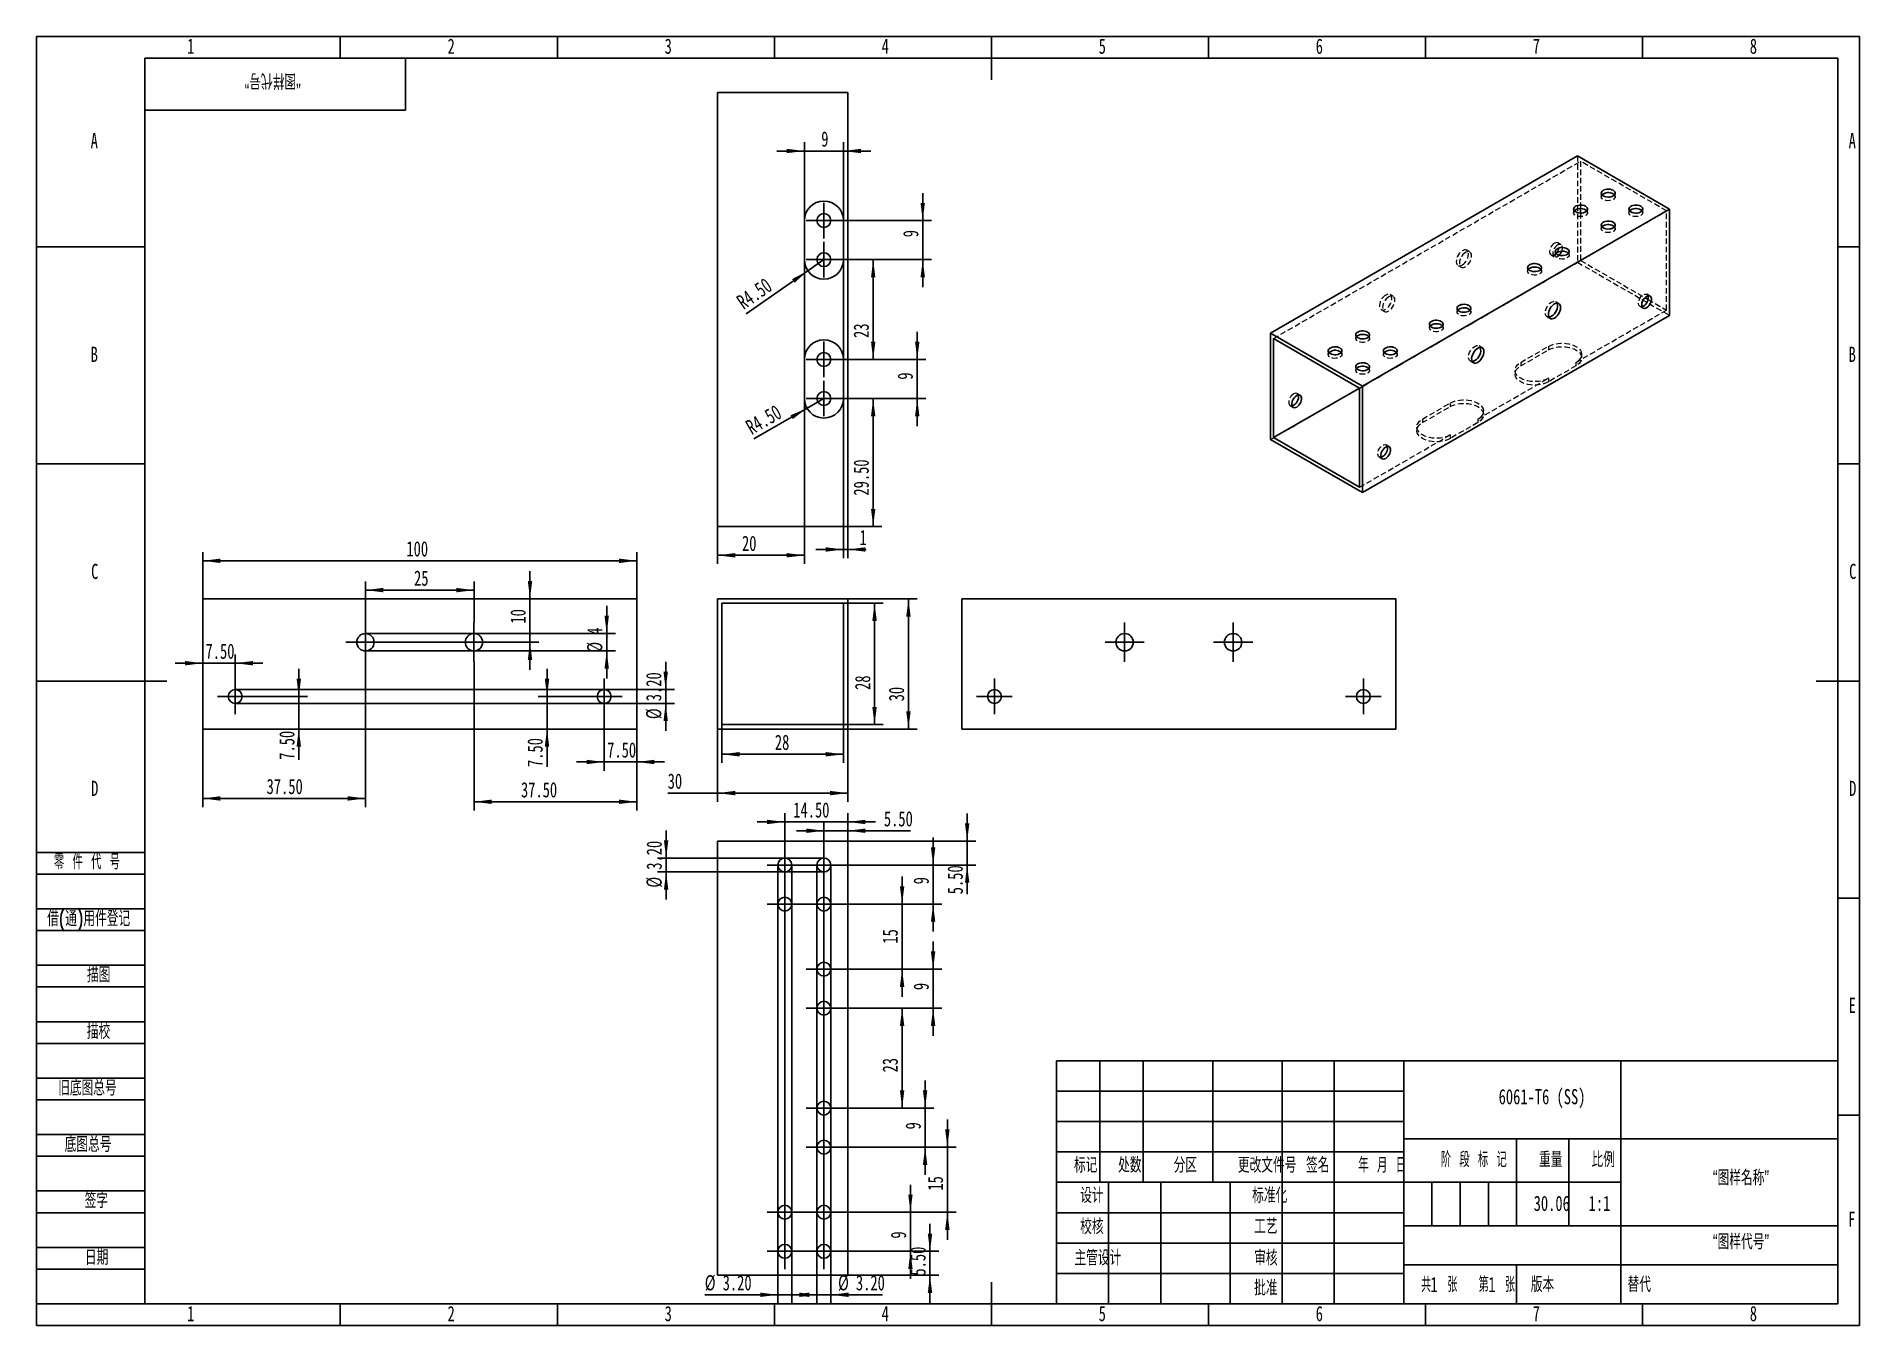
# Model space of a CAD drawing. Header units: millimetres. Extents: x 0 to 420, y 0 to 297.
import ezdxf

# ---------------------------------------------------------------- set-up
doc = ezdxf.new("R2010")
doc.units = ezdxf.units.MM
doc.linetypes.add('HIDDEN', pattern=[1.905, 1.27, -0.635])
for name, color, linetype in [('10', 7, 'Continuous'), ('5', 7, 'Continuous'), ('9', 7, 'Continuous'), ('SLD-0', 7, 'Continuous')]:
    doc.layers.add(name, color=color, linetype=linetype)
doc.styles.add('SLDTEXTSTYLE0', font='TXT', dxfattribs={"width": 0.7, "bigfont": 'bigfont'})
doc.styles.add('SLDTEXTSTYLE1', font='TXT', dxfattribs={"width": 0.62, "bigfont": 'bigfont'})
doc.styles.add('SLDTEXTSTYLE2', font='TXT', dxfattribs={"width": 0.614286, "bigfont": 'bigfont'})
doc.styles.add('SLDTEXTSTYLE3', font='TXT', dxfattribs={"width": 0.6, "bigfont": 'bigfont'})
doc.styles.add('SLDTEXTSTYLE4', font='TXT', dxfattribs={"width": 0.7})
doc.dimstyles.new('SLDDIMSTYLE0', dxfattribs={"dimtxt": 3.5, "dimasz": 4.08, "dimexe": 0, "dimexo": 0.0625, "dimgap": 0.875, "dimtad": 2, "dimrnd": 1e-09, "dimzin": 12, "dimdsep": 46, "dimtxsty": 'SLDTEXTSTYLE4', "dimsah": 1, "dimcen": 0.09, "dimadec": 0, "dimazin": 3, "dimtfac": 1, "dimtofl": 0, "dimtmove": 0, "dimatfit": 3, "dimfxl": 1, "dimfrac": 2, "dimtolj": 1, "dimtzin": 12, "dimarcsym": 0})
doc.dimstyles.new('SLDDIMSTYLE1', dxfattribs={"dimtxt": 3.5, "dimasz": 4.08, "dimexe": 0, "dimexo": 0.0625, "dimgap": 0.875, "dimtad": 2, "dimrnd": 1e-09, "dimzin": 4, "dimdsep": 46, "dimtxsty": 'SLDTEXTSTYLE4', "dimsah": 1, "dimcen": 0.09, "dimadec": 0, "dimazin": 1, "dimtfac": 1, "dimtmove": 0, "dimatfit": 0, "dimfxl": 1, "dimfrac": 2, "dimtolj": 1, "dimtzin": 12, "dimarcsym": 0})
doc.dimstyles.new('SLDDIMSTYLE2', dxfattribs={"dimtxt": 3.5, "dimasz": 4.08, "dimexe": 0, "dimexo": 0.0625, "dimgap": 0.875, "dimtad": 2, "dimrnd": 1e-09, "dimzin": 12, "dimdsep": 46, "dimtxsty": 'SLDTEXTSTYLE4', "dimsah": 1, "dimcen": 0.09, "dimadec": 0, "dimazin": 3, "dimtfac": 1, "dimtmove": 0, "dimatfit": 0, "dimfxl": 1, "dimfrac": 2, "dimtolj": 1, "dimtzin": 12, "dimarcsym": 0})
doc.dimstyles.new('SLDDIMSTYLE3', dxfattribs={"dimtxt": 3.5, "dimasz": 4.08, "dimexe": 0, "dimexo": 0.0625, "dimgap": 0.875, "dimtad": 2, "dimrnd": 1e-09, "dimzin": 4, "dimdsep": 46, "dimtxsty": 'SLDTEXTSTYLE4', "dimsah": 1, "dimcen": 0.09, "dimadec": 0, "dimazin": 1, "dimtfac": 1, "dimtofl": 0, "dimtmove": 0, "dimatfit": 3, "dimfxl": 1, "dimfrac": 2, "dimtolj": 1, "dimtzin": 12, "dimarcsym": 0})
doc.dimstyles.new('SLDDIMSTYLE4', dxfattribs={"dimtxt": 3.5, "dimasz": 4.08, "dimexe": 0, "dimexo": 0.0625, "dimgap": 0.875, "dimtad": 2, "dimrnd": 1e-09, "dimzin": 4, "dimdsep": 46, "dimtxsty": 'SLDTEXTSTYLE4', "dimsah": 1, "dimcen": 0, "dimadec": 0, "dimazin": 1, "dimtfac": 1, "dimtofl": 0, "dimtmove": 0, "dimatfit": 3, "dimfxl": 1, "dimfrac": 2, "dimtolj": 1, "dimtzin": 12, "dimarcsym": 0})

msp = doc.modelspace()

# ---------------------------------------------------------------- texts
at = {"layer": '10', "char_height": 3.5}
for s, insert, attachment_point, style in [('1', (35.544, 296.505), 2, 'SLDTEXTSTYLE4'), ('2', (95.544, 296.505), 2, 'SLDTEXTSTYLE4'), ('3', (145.544, 296.505), 2, 'SLDTEXTSTYLE4'), ('4', (195.544, 296.505), 2, 'SLDTEXTSTYLE4'), ('5', (245.544, 296.505), 2, 'SLDTEXTSTYLE4'), ('6', (295.547, 296.505), 2, 'SLDTEXTSTYLE4'), ('7', (345.547, 296.505), 2, 'SLDTEXTSTYLE4'), ('8', (395.547, 296.505), 2, 'SLDTEXTSTYLE4'), ('A', (13.32, 274.755), 2, 'SLDTEXTSTYLE4'), ('A', (418.32, 274.755), 2, 'SLDTEXTSTYLE4'), ('B', (13.32, 225.505), 2, 'SLDTEXTSTYLE4'), ('B', (418.32, 225.505), 2, 'SLDTEXTSTYLE4'), ('C', (13.427, 175.505), 2, 'SLDTEXTSTYLE4'), ('C', (418.427, 175.505), 2, 'SLDTEXTSTYLE4'), ('D', (13.43, 125.505), 2, 'SLDTEXTSTYLE4'), ('D', (418.43, 125.505), 2, 'SLDTEXTSTYLE4'), ('E', (418.318, 75.505), 2, 'SLDTEXTSTYLE4'), ('6061-T6 (SS)', (346.857, 54.481), 2, 'SLDTEXTSTYLE4'), ('“图样名称”', (392.688, 35.791), 2, 'SLDTEXTSTYLE0'), ('30.06', (349.095, 29.905), 2, 'SLDTEXTSTYLE4'), ('1:1', (360.084, 29.905), 2, 'SLDTEXTSTYLE4'), ('F', (418.224, 26.255), 2, 'SLDTEXTSTYLE4'), ('“图样代号”', (392.69, 21.05), 2, 'SLDTEXTSTYLE0'), ('1', (321.142, 11.201), 1, 'SLDTEXTSTYLE4'), ('1', (334.479, 11.201), 1, 'SLDTEXTSTYLE4'), ('1', (35.544, 4.505), 2, 'SLDTEXTSTYLE4'), ('2', (95.544, 4.505), 2, 'SLDTEXTSTYLE4'), ('3', (145.544, 4.505), 2, 'SLDTEXTSTYLE4'), ('4', (195.544, 4.505), 2, 'SLDTEXTSTYLE4'), ('5', (245.544, 4.505), 2, 'SLDTEXTSTYLE4'), ('6', (295.547, 4.505), 2, 'SLDTEXTSTYLE4'), ('7', (345.547, 4.505), 2, 'SLDTEXTSTYLE4'), ('8', (395.547, 4.505), 2, 'SLDTEXTSTYLE4')]:
    msp.add_mtext(s, dxfattribs=dict(at, insert=insert, attachment_point=attachment_point, style=style))
at = {"layer": '10', "color": 7, "char_height": 3.5}
for s, insert, attachment_point, style in [('零 件 代 号', (4.023, 108.595), 1, 'SLDTEXTSTYLE2'), ('借(通)用件登记', (2.474, 95.499), 1, 'SLDTEXTSTYLE0'), ('描图', (14.33, 82.553), 2, 'SLDTEXTSTYLE0'), ('描校', (14.298, 69.517), 2, 'SLDTEXTSTYLE0'), ('旧底图总号', (5, 56.488), 1, 'SLDTEXTSTYLE0'), ('底图总号', (6.5, 43.486), 1, 'SLDTEXTSTYLE0'), ('标记', (241.711, 38.717), 2, 'SLDTEXTSTYLE0'), ('处数', (251.886, 38.717), 2, 'SLDTEXTSTYLE0'), ('分区', (264.683, 38.717), 2, 'SLDTEXTSTYLE0'), ('更改文件号', (283.529, 38.717), 2, 'SLDTEXTSTYLE0'), ('签名', (295.187, 38.717), 2, 'SLDTEXTSTYLE0'), ('年 月 日', (310.041, 38.717), 2, 'SLDTEXTSTYLE1'), ('阶 段 标 记', (331.125, 39.994), 2, 'SLDTEXTSTYLE2'), ('重量', (348.85, 39.994), 2, 'SLDTEXTSTYLE0'), ('比例', (360.942, 39.994), 2, 'SLDTEXTSTYLE0'), ('签字', (13.804, 30.537), 2, 'SLDTEXTSTYLE0'), ('设计', (243.15, 31.734), 2, 'SLDTEXTSTYLE0'), ('标准化', (284.121, 31.734), 2, 'SLDTEXTSTYLE0'), ('校核', (243.149, 24.556), 2, 'SLDTEXTSTYLE0'), ('工艺', (283.235, 24.599), 2, 'SLDTEXTSTYLE0'), ('日期', (13.881, 17.437), 2, 'SLDTEXTSTYLE0'), ('主管设计', (244.531, 17.33), 2, 'SLDTEXTSTYLE0'), ('审核', (283.234, 17.33), 2, 'SLDTEXTSTYLE0'), ('批准', (283.217, 10.441), 2, 'SLDTEXTSTYLE0'), ('共  张', (323.178, 11.201), 2, 'SLDTEXTSTYLE3'), ('第  张', (336.442, 11.201), 2, 'SLDTEXTSTYLE3'), ('版本', (346.961, 11.201), 2, 'SLDTEXTSTYLE0')]:
    msp.add_mtext(s, dxfattribs=dict(at, insert=insert, attachment_point=attachment_point, style=style))
at = {"layer": 'SLD-0', "insert": (54.424, 285.023), "char_height": 3.5, "attachment_point": 2, "rotation": 180, "style": 'SLDTEXTSTYLE0'}
msp.add_mtext('“图样代号”', dxfattribs=at)
at = {"layer": 'SLD-0', "insert": (366.561, 11.201), "char_height": 3.5, "attachment_point": 1, "style": 'SLDTEXTSTYLE0'}
msp.add_mtext('替代', dxfattribs=at)

# ---------------------------------------------------------------- blocks, each defined once
blk = doc.blocks.new('_D')
at = {"layer": '10'}
for p, q in [((156.91, 137.44), (156.91, 120.67)), ((186.91, 137.44), (186.91, 120.67)), ((156.91, 122.67), (145.42, 122.67)), ((156.91, 122.67), (186.91, 122.67))]:
    blk.add_line(p, q, dxfattribs=at)
for points in [[(156.91, 122.67), (160.99, 122.16), (160.99, 123.18)], [(186.91, 122.67), (182.83, 123.18), (182.83, 122.16)]]:
    blk.add_solid(points, dxfattribs=at)
at = {"layer": '10', "insert": (145.42, 127.18), "char_height": 3.5, "attachment_point": 1, "style": 'SLDTEXTSTYLE4'}
blk.add_mtext('30', dxfattribs=at)
blk = doc.blocks.new('_D_1')
at = {"layer": '10'}
for p, q in [((157.91, 138.44), (157.91, 129.62)), ((185.91, 138.44), (185.91, 129.62)), ((157.91, 131.62), (185.91, 131.62))]:
    blk.add_line(p, q, dxfattribs=at)
for points in [[(157.91, 131.62), (161.99, 131.11), (161.99, 132.13)], [(185.91, 131.62), (181.83, 132.13), (181.83, 131.11)]]:
    blk.add_solid(points, dxfattribs=at)
at = {"layer": '10', "insert": (170.11, 136.13), "char_height": 3.5, "attachment_point": 1, "style": 'SLDTEXTSTYLE4'}
blk.add_mtext('28', dxfattribs=at)
blk = doc.blocks.new('_D_2')
at = {"layer": '10'}
for p, q in [((186.91, 167.44), (202.89, 167.44)), ((200.89, 137.44), (200.89, 167.44)), ((186.91, 137.44), (202.89, 137.44))]:
    blk.add_line(p, q, dxfattribs=at)
for points in [[(200.89, 167.44), (200.38, 163.36), (201.39, 163.36)], [(200.89, 137.44), (201.39, 141.52), (200.38, 141.52)]]:
    blk.add_solid(points, dxfattribs=at)
at = {"layer": '10', "insert": (196.37, 143.81), "char_height": 3.5, "attachment_point": 1, "rotation": 90, "style": 'SLDTEXTSTYLE4'}
blk.add_mtext('30', dxfattribs=at)
blk = doc.blocks.new('_D_3')
at = {"layer": '10'}
for p, q in [((185.91, 166.44), (195.08, 166.44)), ((193.08, 166.44), (193.08, 138.44)), ((185.91, 138.44), (195.08, 138.44))]:
    blk.add_line(p, q, dxfattribs=at)
for points in [[(193.08, 166.44), (192.57, 162.36), (193.59, 162.36)], [(193.08, 138.44), (193.59, 142.52), (192.57, 142.52)]]:
    blk.add_solid(points, dxfattribs=at)
at = {"layer": '10', "insert": (188.57, 146.45), "char_height": 3.5, "attachment_point": 1, "rotation": 90, "style": 'SLDTEXTSTYLE4'}
blk.add_mtext('28', dxfattribs=at)
blk = doc.blocks.new('SW_CENTERMARKSYMBOL_0')
at = {"layer": '10', "color": 0}
for p, q in [((-2.5, 0), (-4.1, 0)), ((0, 0), (-2.5, 0)), ((0, 2.5), (0, 4.1)), ((0, 0), (0, 2.5)), ((0, 0), (0, -2.5)), ((0, 0), (2.5, 0)), ((2.5, 0), (4.1, 0)), ((0, -2.5), (0, -4.1))]:
    blk.add_line(p, q, dxfattribs=at)
blk = doc.blocks.new('SW_CENTERMARKSYMBOL_1')
at = {"layer": '10', "color": 0}
for p, q in [((-2.5, 0), (-4.1, 0)), ((0, 0), (-2.5, 0)), ((0, 2.5), (0, 4.1)), ((0, 0), (0, 2.5)), ((0, 0), (0, -2.5)), ((0, 0), (2.5, 0)), ((2.5, 0), (4.1, 0)), ((0, -2.5), (0, -4.1))]:
    blk.add_line(p, q, dxfattribs=at)
blk = doc.blocks.new('SW_CENTERMARKSYMBOL_2')
at = {"layer": '10', "color": 0}
for p, q in [((0, 2.5), (0, 4.5)), ((-2.5, 0), (-4.5, 0)), ((0, 0), (-2.5, 0)), ((0, 0), (0, 2.5)), ((0, 0), (0, -2.5)), ((0, 0), (2.5, 0)), ((2.5, 0), (4.5, 0)), ((0, -2.5), (0, -4.5))]:
    blk.add_line(p, q, dxfattribs=at)
blk = doc.blocks.new('SW_CENTERMARKSYMBOL_3')
at = {"layer": '10', "color": 0}
for p, q in [((0, 2.5), (0, 4.5)), ((-2.5, 0), (-4.5, 0)), ((0, 0), (-2.5, 0)), ((0, 0), (0, 2.5)), ((0, 0), (0, -2.5)), ((0, 0), (2.5, 0)), ((2.5, 0), (4.5, 0)), ((0, -2.5), (0, -4.5))]:
    blk.add_line(p, q, dxfattribs=at)
blk = doc.blocks.new('_D_4')
at = {"layer": '10'}
for p, q in [((130.8, 140.84), (130.8, 127.84)), ((138.3, 137.44), (138.3, 127.84)), ((130.8, 129.84), (124.45, 129.84)), ((130.8, 129.84), (138.3, 129.84)), ((138.3, 129.84), (144.65, 129.84))]:
    blk.add_line(p, q, dxfattribs=at)
for points in [[(130.8, 129.84), (126.72, 130.35), (126.72, 129.34)], [(138.3, 129.84), (142.38, 129.34), (142.38, 130.35)]]:
    blk.add_solid(points, dxfattribs=at)
at = {"layer": '10', "insert": (131.48, 134.36), "char_height": 3.5, "attachment_point": 1, "style": 'SLDTEXTSTYLE4'}
blk.add_mtext('7.50', dxfattribs=at)
blk = doc.blocks.new('_D_5')
at = {"layer": '10'}
for p, q in [((117.62, 144.94), (117.62, 151.29)), ((126.7, 144.94), (115.62, 144.94)), ((117.62, 144.94), (117.62, 137.44)), ((117.62, 137.44), (117.62, 128.69))]:
    blk.add_line(p, q, dxfattribs=at)
for points in [[(117.62, 144.94), (118.13, 149.02), (117.11, 149.02)], [(117.62, 137.44), (117.11, 133.36), (118.13, 133.36)]]:
    blk.add_solid(points, dxfattribs=at)
at = {"layer": '10', "insert": (113.11, 128.69), "char_height": 3.5, "attachment_point": 1, "rotation": 90, "style": 'SLDTEXTSTYLE4'}
blk.add_mtext('7.50', dxfattribs=at)
blk = doc.blocks.new('_D_6')
at = {"layer": '10'}
for p, q in [((60.44, 144.94), (60.44, 151.29)), ((49.9, 144.94), (62.44, 144.94)), ((60.44, 144.94), (60.44, 137.44)), ((60.44, 137.44), (60.44, 130.36))]:
    blk.add_line(p, q, dxfattribs=at)
for points in [[(60.44, 144.94), (60.95, 149.02), (59.93, 149.02)], [(60.44, 137.44), (59.93, 133.36), (60.95, 133.36)]]:
    blk.add_solid(points, dxfattribs=at)
at = {"layer": '10', "insert": (55.93, 130.36), "char_height": 3.5, "attachment_point": 1, "rotation": 90, "style": 'SLDTEXTSTYLE4'}
blk.add_mtext('7.50', dxfattribs=at)
blk = doc.blocks.new('_D_7')
at = {"layer": '10'}
for p, q in [((38.3, 152.6), (31.95, 152.6)), ((45.8, 152.6), (38.3, 152.6)), ((45.8, 149.04), (45.8, 154.6)), ((45.8, 152.6), (52.15, 152.6))]:
    blk.add_line(p, q, dxfattribs=at)
for points in [[(38.3, 152.6), (34.22, 153.11), (34.22, 152.09)], [(45.8, 152.6), (49.88, 152.09), (49.88, 153.11)]]:
    blk.add_solid(points, dxfattribs=at)
at = {"layer": '10', "insert": (38.95, 157.11), "char_height": 3.5, "attachment_point": 1, "style": 'SLDTEXTSTYLE4'}
blk.add_mtext('7.50', dxfattribs=at)
blk = doc.blocks.new('_D_8')
at = {"layer": '10'}
for p, q in [((113.7, 167.44), (113.7, 173.79)), ((113.7, 157.44), (113.7, 167.44)), ((80.3, 157.44), (115.7, 157.44)), ((113.7, 157.44), (113.7, 151.09))]:
    blk.add_line(p, q, dxfattribs=at)
for points in [[(113.7, 167.44), (114.21, 171.52), (113.2, 171.52)], [(113.7, 157.44), (113.2, 153.36), (114.21, 153.36)]]:
    blk.add_solid(points, dxfattribs=at)
at = {"layer": '10', "insert": (109.19, 161.73), "char_height": 3.5, "attachment_point": 1, "rotation": 90, "style": 'SLDTEXTSTYLE4'}
blk.add_mtext('10', dxfattribs=at)
blk = doc.blocks.new('_D_9')
at = {"layer": '10'}
for p, q in [((75.8, 161.94), (75.8, 171.44)), ((75.8, 169.44), (100.8, 169.44)), ((100.8, 161.94), (100.8, 171.44))]:
    blk.add_line(p, q, dxfattribs=at)
for points in [[(75.8, 169.44), (79.88, 168.93), (79.88, 169.95)], [(100.8, 169.44), (96.72, 169.95), (96.72, 168.93)]]:
    blk.add_solid(points, dxfattribs=at)
at = {"layer": '10', "insert": (86.99, 173.95), "char_height": 3.5, "attachment_point": 1, "style": 'SLDTEXTSTYLE4'}
blk.add_mtext('25', dxfattribs=at)
blk = doc.blocks.new('_D_10')
at = {"layer": '10'}
for p, q in [((38.3, 167.44), (38.3, 178.19)), ((138.3, 167.44), (138.3, 178.19)), ((38.3, 176.19), (138.3, 176.19))]:
    blk.add_line(p, q, dxfattribs=at)
for points in [[(38.3, 176.19), (42.38, 175.68), (42.38, 176.7)], [(138.3, 176.19), (134.22, 176.7), (134.22, 175.68)]]:
    blk.add_solid(points, dxfattribs=at)
at = {"layer": '10', "insert": (85.22, 180.7), "char_height": 3.5, "attachment_point": 1, "style": 'SLDTEXTSTYLE4'}
blk.add_mtext('100', dxfattribs=at)
blk = doc.blocks.new('_D_11')
at = {"layer": '10'}
for p, q in [((100.8, 152.94), (100.8, 118.67)), ((138.3, 137.44), (138.3, 118.67)), ((100.8, 120.67), (138.3, 120.67))]:
    blk.add_line(p, q, dxfattribs=at)
for points in [[(100.8, 120.67), (104.88, 120.17), (104.88, 121.18)], [(138.3, 120.67), (134.22, 121.18), (134.22, 120.17)]]:
    blk.add_solid(points, dxfattribs=at)
at = {"layer": '10', "insert": (111.62, 125.19), "char_height": 3.5, "attachment_point": 1, "style": 'SLDTEXTSTYLE4'}
blk.add_mtext('37.50', dxfattribs=at)
blk = doc.blocks.new('_D_12')
at = {"layer": '10'}
for p, q in [((75.8, 152.94), (75.8, 119.44)), ((38.3, 137.44), (38.3, 119.44)), ((75.8, 121.44), (38.3, 121.44))]:
    blk.add_line(p, q, dxfattribs=at)
for points in [[(38.3, 121.44), (42.38, 120.93), (42.38, 121.95)], [(75.8, 121.44), (71.72, 121.95), (71.72, 120.93)]]:
    blk.add_solid(points, dxfattribs=at)
at = {"layer": '10', "insert": (53.02, 125.95), "char_height": 3.5, "attachment_point": 1, "style": 'SLDTEXTSTYLE4'}
blk.add_mtext('37.50', dxfattribs=at)
blk = doc.blocks.new('_D_13')
at = {"layer": '10'}
for p, q in [((144.96, 146.54), (144.96, 152.89)), ((45.8, 146.54), (146.96, 146.54)), ((45.8, 143.34), (146.96, 143.34)), ((144.96, 146.54), (144.96, 143.34)), ((144.96, 143.34), (144.96, 136.99))]:
    blk.add_line(p, q, dxfattribs=at)
for points in [[(144.96, 146.54), (145.47, 150.62), (144.45, 150.62)], [(144.96, 143.34), (144.45, 139.26), (145.47, 139.26)]]:
    blk.add_solid(points, dxfattribs=at)
at = {"layer": '10', "char_height": 3.5, "attachment_point": 1, "rotation": 90, "style": 'SLDTEXTSTYLE4'}
for s, insert in [('3.20', (140.45, 143.84)), ('%%c', (140.44, 139.72))]:
    blk.add_mtext(s, dxfattribs=dict(at, insert=insert))
blk = doc.blocks.new('_D_14')
at = {"layer": '10'}
for p, q in [((131.38, 159.44), (131.38, 165.79)), ((75.8, 159.44), (133.38, 159.44)), ((75.8, 155.44), (133.38, 155.44)), ((131.38, 159.44), (131.38, 155.44)), ((131.38, 155.44), (131.38, 149.09))]:
    blk.add_line(p, q, dxfattribs=at)
for points in [[(131.38, 159.44), (131.88, 163.52), (130.87, 163.52)], [(131.38, 155.44), (130.87, 151.36), (131.88, 151.36)]]:
    blk.add_solid(points, dxfattribs=at)
at = {"layer": '10', "char_height": 3.5, "attachment_point": 1, "rotation": 90, "style": 'SLDTEXTSTYLE4'}
for s, insert in [('4', (126.86, 159.14)), ('%%c', (126.85, 155.03))]:
    blk.add_mtext(s, dxfattribs=dict(at, insert=insert))
blk = doc.blocks.new('SW_CENTERMARKSYMBOL_4')
at = {"layer": '10', "color": 0}
for p, q in [((-2.5, 0), (-4.1, 0)), ((0, 0), (-2.5, 0)), ((0, 2.5), (0, 4.1)), ((0, 0), (0, 2.5)), ((0, 0), (0, -2.5)), ((0, 0), (2.5, 0)), ((2.5, 0), (4.1, 0)), ((0, -2.5), (0, -4.1))]:
    blk.add_line(p, q, dxfattribs=at)
blk = doc.blocks.new('SW_CENTERMARKSYMBOL_5')
at = {"layer": '10', "color": 0}
for p, q in [((-2.5, 0), (-4.1, 0)), ((0, 0), (-2.5, 0)), ((0, 2.5), (0, 4.1)), ((0, 0), (0, 2.5)), ((0, 0), (0, -2.5)), ((0, 0), (2.5, 0)), ((2.5, 0), (4.1, 0)), ((0, -2.5), (0, -4.1))]:
    blk.add_line(p, q, dxfattribs=at)
blk = doc.blocks.new('SW_CENTERMARKSYMBOL_6')
at = {"layer": '10', "color": 0}
for p, q in [((0, 2.5), (0, 4.5)), ((-2.5, 0), (-4.5, 0)), ((0, 0), (-2.5, 0)), ((0, 0), (0, 2.5)), ((0, 0), (0, -2.5)), ((0, 0), (2.5, 0)), ((2.5, 0), (4.5, 0)), ((0, -2.5), (0, -4.5))]:
    blk.add_line(p, q, dxfattribs=at)
blk = doc.blocks.new('SW_CENTERMARKSYMBOL_7')
at = {"layer": '10', "color": 0}
for p, q in [((0, 2.5), (0, 4.5)), ((-2.5, 0), (-4.5, 0)), ((0, 0), (-2.5, 0)), ((0, 0), (0, 2.5)), ((0, 0), (0, -2.5)), ((0, 0), (2.5, 0)), ((2.5, 0), (4.5, 0)), ((0, -2.5), (0, -4.5))]:
    blk.add_line(p, q, dxfattribs=at)
blk = doc.blocks.new('_D_15')
at = {"layer": '10'}
for p, q in [((176.91, 270.61), (170.56, 270.61)), ((176.91, 222.58), (176.91, 272.61)), ((185.91, 270.61), (176.91, 270.61)), ((185.91, 222.58), (185.91, 272.61)), ((185.91, 270.61), (192.26, 270.61))]:
    blk.add_line(p, q, dxfattribs=at)
for points in [[(176.91, 270.61), (172.83, 271.12), (172.83, 270.1)], [(185.91, 270.61), (189.99, 270.1), (189.99, 271.12)]]:
    blk.add_solid(points, dxfattribs=at)
at = {"layer": '10', "insert": (180.8, 275.12), "char_height": 3.5, "attachment_point": 1, "style": 'SLDTEXTSTYLE4'}
blk.add_mtext('9', dxfattribs=at)
blk = doc.blocks.new('_D_16')
at = {"layer": '10'}
for p, q in [((202.91, 222.58), (202.91, 228.93)), ((181.41, 222.58), (204.91, 222.58)), ((202.91, 213.58), (202.91, 222.58)), ((181.41, 213.58), (204.91, 213.58)), ((202.91, 213.58), (202.91, 207.23))]:
    blk.add_line(p, q, dxfattribs=at)
for points in [[(202.91, 222.58), (203.42, 226.66), (202.41, 226.66)], [(202.91, 213.58), (202.41, 209.5), (203.42, 209.5)]]:
    blk.add_solid(points, dxfattribs=at)
at = {"layer": '10', "insert": (198.4, 217.93), "char_height": 3.5, "attachment_point": 1, "rotation": 90, "style": 'SLDTEXTSTYLE4'}
blk.add_mtext('9', dxfattribs=at)
blk = doc.blocks.new('_D_17')
at = {"layer": '10'}
for q in [(165.28, 204.27), (181.41, 213.58)]:
    blk.add_line((177.52, 211.33), q, dxfattribs=at)
blk.add_solid([(177.52, 211.33), (173.73, 209.73), (174.24, 208.85)], dxfattribs=at)
at = {"layer": '10', "insert": (163.03, 208.16), "char_height": 3.5, "attachment_point": 1, "rotation": 30, "style": 'SLDTEXTSTYLE4'}
blk.add_mtext('R4.50', dxfattribs=at)
blk = doc.blocks.new('_D_18')
at = {"layer": '10'}
for p, q in [((204.18, 254.58), (204.18, 260.93)), ((181.41, 254.58), (206.18, 254.58)), ((204.18, 245.58), (204.18, 254.58)), ((181.41, 245.58), (206.18, 245.58)), ((204.18, 245.58), (204.18, 239.23))]:
    blk.add_line(p, q, dxfattribs=at)
for points in [[(204.18, 254.58), (204.69, 258.66), (203.67, 258.66)], [(204.18, 245.58), (203.67, 241.5), (204.69, 241.5)]]:
    blk.add_solid(points, dxfattribs=at)
at = {"layer": '10', "insert": (199.67, 250.74), "char_height": 3.5, "attachment_point": 1, "rotation": 90, "style": 'SLDTEXTSTYLE4'}
blk.add_mtext('9', dxfattribs=at)
blk = doc.blocks.new('_D_19')
at = {"layer": '10'}
for q in [(181.41, 245.58), (163.51, 233.13)]:
    blk.add_line((177.72, 243.01), q, dxfattribs=at)
blk.add_solid([(177.72, 243.01), (174.08, 241.1), (174.66, 240.27)], dxfattribs=at)
at = {"layer": '10', "insert": (160.94, 236.82), "char_height": 3.5, "attachment_point": 1, "rotation": 34.8356, "style": 'SLDTEXTSTYLE4'}
blk.add_mtext('R4.50', dxfattribs=at)
blk = doc.blocks.new('_D_20')
at = {"layer": '10'}
for p, q in [((181.41, 213.58), (194.76, 213.58)), ((192.76, 213.58), (192.76, 184.08)), ((186.91, 184.08), (194.76, 184.08))]:
    blk.add_line(p, q, dxfattribs=at)
for points in [[(192.76, 213.58), (192.26, 209.5), (193.27, 209.5)], [(192.76, 184.08), (193.27, 188.16), (192.26, 188.16)]]:
    blk.add_solid(points, dxfattribs=at)
at = {"layer": '10', "insert": (188.25, 191.22), "char_height": 3.5, "attachment_point": 1, "rotation": 90, "style": 'SLDTEXTSTYLE4'}
blk.add_mtext('29.50', dxfattribs=at)
blk = doc.blocks.new('_D_21')
at = {"layer": '10'}
for p, q in [((181.41, 245.58), (194.76, 245.58)), ((192.76, 245.58), (192.76, 222.58)), ((181.41, 222.58), (194.76, 222.58))]:
    blk.add_line(p, q, dxfattribs=at)
for points in [[(192.76, 245.58), (192.26, 241.5), (193.27, 241.5)], [(192.76, 222.58), (193.27, 226.66), (192.26, 226.66)]]:
    blk.add_solid(points, dxfattribs=at)
at = {"layer": '10', "insert": (188.25, 227.54), "char_height": 3.5, "attachment_point": 1, "rotation": 90, "style": 'SLDTEXTSTYLE4'}
blk.add_mtext('23', dxfattribs=at)
blk = doc.blocks.new('_D_22')
at = {"layer": '10'}
for p, q in [((185.91, 213.58), (185.91, 176.8)), ((186.91, 184.08), (186.91, 176.8)), ((185.91, 178.8), (179.56, 178.8)), ((185.91, 178.8), (186.91, 178.8)), ((186.91, 178.8), (191.16, 178.8))]:
    blk.add_line(p, q, dxfattribs=at)
for points in [[(185.91, 178.8), (181.83, 179.31), (181.83, 178.29)], [(186.91, 178.8), (190.99, 178.29), (190.99, 179.31)]]:
    blk.add_solid(points, dxfattribs=at)
at = {"layer": '10', "insert": (189.62, 183.31), "char_height": 3.5, "attachment_point": 1, "style": 'SLDTEXTSTYLE4'}
blk.add_mtext('1', dxfattribs=at)
blk = doc.blocks.new('_D_23')
at = {"layer": '10'}
for p, q in [((176.91, 213.58), (176.91, 175.46)), ((156.91, 184.08), (156.91, 175.46)), ((176.91, 177.46), (156.91, 177.46))]:
    blk.add_line(p, q, dxfattribs=at)
for points in [[(156.91, 177.46), (160.99, 176.95), (160.99, 177.97)], [(176.91, 177.46), (172.83, 177.97), (172.83, 176.95)]]:
    blk.add_solid(points, dxfattribs=at)
at = {"layer": '10', "insert": (162.54, 181.97), "char_height": 3.5, "attachment_point": 1, "style": 'SLDTEXTSTYLE4'}
blk.add_mtext('20', dxfattribs=at)
blk = doc.blocks.new('SW_CENTERMARKSYMBOL_8')
at = {"layer": '10', "color": 0}
for p, q in [((-2.5, 0), (-4.1, 0)), ((0, 0), (-2.5, 0)), ((0, 2.5), (0, 4.1)), ((0, 0), (0, 2.5)), ((0, 0), (0, -2.5)), ((0, 0), (2.5, 0)), ((2.5, 0), (4.1, 0)), ((0, -2.5), (0, -4.1))]:
    blk.add_line(p, q, dxfattribs=at)
blk = doc.blocks.new('SW_CENTERMARKSYMBOL_9')
at = {"layer": '10', "color": 0}
for p, q in [((-2.5, 0), (-4.1, 0)), ((0, 0), (-2.5, 0)), ((0, 2.5), (0, 4.1)), ((0, 0), (0, 2.5)), ((0, 0), (0, -2.5)), ((0, 0), (2.5, 0)), ((2.5, 0), (4.1, 0)), ((0, -2.5), (0, -4.1))]:
    blk.add_line(p, q, dxfattribs=at)
blk = doc.blocks.new('SW_CENTERMARKSYMBOL_10')
at = {"layer": '10', "color": 0}
for p, q in [((-2.5, 0), (-4.1, 0)), ((0, 0), (-2.5, 0)), ((0, 2.5), (0, 4.1)), ((0, 0), (0, 2.5)), ((0, 0), (0, -2.5)), ((0, 0), (2.5, 0)), ((2.5, 0), (4.1, 0)), ((0, -2.5), (0, -4.1))]:
    blk.add_line(p, q, dxfattribs=at)
blk = doc.blocks.new('SW_CENTERMARKSYMBOL_11')
at = {"layer": '10', "color": 0}
for p, q in [((-2.5, 0), (-4.1, 0)), ((0, 0), (-2.5, 0)), ((0, 2.5), (0, 4.1)), ((0, 0), (0, 2.5)), ((0, 0), (0, -2.5)), ((0, 0), (2.5, 0)), ((2.5, 0), (4.1, 0)), ((0, -2.5), (0, -4.1))]:
    blk.add_line(p, q, dxfattribs=at)
blk = doc.blocks.new('_D_24')
at = {"layer": '10'}
for p, q in [((172.41, 21.2), (172.41, 118.03)), ((186.91, 111.6), (186.91, 118.03)), ((172.41, 116.03), (166.06, 116.03)), ((172.41, 116.03), (186.91, 116.03)), ((186.91, 116.03), (193.26, 116.03))]:
    blk.add_line(p, q, dxfattribs=at)
for points in [[(172.41, 116.03), (168.33, 116.53), (168.33, 115.52)], [(186.91, 116.03), (190.99, 115.52), (190.99, 116.53)]]:
    blk.add_solid(points, dxfattribs=at)
at = {"layer": '10', "insert": (174.35, 120.54), "char_height": 3.5, "attachment_point": 1, "style": 'SLDTEXTSTYLE4'}
blk.add_mtext('14.50', dxfattribs=at)
blk = doc.blocks.new('_D_25')
at = {"layer": '10'}
for p, q in [((181.41, 114), (175.06, 114)), ((181.41, 21.2), (181.41, 116)), ((181.41, 114), (186.91, 114)), ((186.91, 111.6), (186.91, 116)), ((186.91, 114), (201.37, 114))]:
    blk.add_line(p, q, dxfattribs=at)
for points in [[(181.41, 114), (177.33, 114.51), (177.33, 113.49)], [(186.91, 114), (190.99, 113.49), (190.99, 114.51)]]:
    blk.add_solid(points, dxfattribs=at)
at = {"layer": '10', "insert": (195.23, 118.51), "char_height": 3.5, "attachment_point": 1, "style": 'SLDTEXTSTYLE4'}
blk.add_mtext('5.50', dxfattribs=at)
blk = doc.blocks.new('_D_26')
at = {"layer": '10'}
for p, q in [((205.85, 17.1), (205.85, 23.45)), ((176.51, 17.1), (207.85, 17.1)), ((205.85, 17.1), (205.85, 11.6)), ((186.91, 11.6), (207.85, 11.6)), ((205.85, 11.6), (205.85, 5.25))]:
    blk.add_line(p, q, dxfattribs=at)
for points in [[(205.85, 17.1), (206.36, 21.18), (205.34, 21.18)], [(205.85, 11.6), (205.34, 7.52), (206.36, 7.52)]]:
    blk.add_solid(points, dxfattribs=at)
at = {"layer": '10', "insert": (201.34, 11.51), "char_height": 3.5, "attachment_point": 1, "rotation": 90, "style": 'SLDTEXTSTYLE4'}
blk.add_mtext('5.50', dxfattribs=at)
blk = doc.blocks.new('_D_27')
at = {"layer": '10'}
for p, q in [((201.35, 26.1), (201.35, 32.45)), ((176.51, 26.1), (203.35, 26.1)), ((201.35, 17.1), (201.35, 26.1)), ((176.51, 17.1), (203.35, 17.1)), ((201.35, 17.1), (201.35, 10.75))]:
    blk.add_line(p, q, dxfattribs=at)
for points in [[(201.35, 26.1), (201.85, 30.18), (200.84, 30.18)], [(201.35, 17.1), (200.84, 13.02), (201.85, 13.02)]]:
    blk.add_solid(points, dxfattribs=at)
at = {"layer": '10', "insert": (196.83, 20.03), "char_height": 3.5, "attachment_point": 1, "rotation": 90, "style": 'SLDTEXTSTYLE4'}
blk.add_mtext('9', dxfattribs=at)
blk = doc.blocks.new('_D_28')
at = {"layer": '10'}
for p, q in [((209.85, 41.1), (209.85, 47.45)), ((185.51, 41.1), (211.85, 41.1)), ((209.85, 41.1), (209.85, 26.1)), ((185.51, 26.1), (211.85, 26.1)), ((209.85, 26.1), (209.85, 19.75))]:
    blk.add_line(p, q, dxfattribs=at)
for points in [[(209.85, 41.1), (210.36, 45.18), (209.34, 45.18)], [(209.85, 26.1), (209.34, 22.02), (210.36, 22.02)]]:
    blk.add_solid(points, dxfattribs=at)
at = {"layer": '10', "insert": (205.34, 31.08), "char_height": 3.5, "attachment_point": 1, "rotation": 90, "style": 'SLDTEXTSTYLE4'}
blk.add_mtext('15', dxfattribs=at)
blk = doc.blocks.new('_D_29')
at = {"layer": '10'}
for p, q in [((204.73, 50.1), (204.73, 56.45)), ((185.51, 50.1), (206.73, 50.1)), ((204.73, 41.1), (204.73, 50.1)), ((185.51, 41.1), (206.73, 41.1)), ((204.73, 41.1), (204.73, 34.75))]:
    blk.add_line(p, q, dxfattribs=at)
for points in [[(204.73, 50.1), (205.23, 54.18), (204.22, 54.18)], [(204.73, 41.1), (204.22, 37.02), (205.23, 37.02)]]:
    blk.add_solid(points, dxfattribs=at)
at = {"layer": '10', "insert": (200.21, 45.18), "char_height": 3.5, "attachment_point": 1, "rotation": 90, "style": 'SLDTEXTSTYLE4'}
blk.add_mtext('9', dxfattribs=at)
blk = doc.blocks.new('_D_30')
at = {"layer": '10'}
for p, q in [((185.51, 73.1), (201.43, 73.1)), ((199.43, 50.1), (199.43, 73.1)), ((185.51, 50.1), (201.43, 50.1))]:
    blk.add_line(p, q, dxfattribs=at)
for points in [[(199.43, 73.1), (198.92, 69.02), (199.94, 69.02)], [(199.43, 50.1), (199.94, 54.18), (198.92, 54.18)]]:
    blk.add_solid(points, dxfattribs=at)
at = {"layer": '10', "insert": (194.92, 58.31), "char_height": 3.5, "attachment_point": 1, "rotation": 90, "style": 'SLDTEXTSTYLE4'}
blk.add_mtext('23', dxfattribs=at)
blk = doc.blocks.new('_D_31')
at = {"layer": '10'}
for p, q in [((206.57, 82.1), (206.57, 88.45)), ((185.51, 82.1), (208.57, 82.1)), ((206.57, 73.1), (206.57, 82.1)), ((185.51, 73.1), (208.57, 73.1)), ((206.57, 73.1), (206.57, 66.75))]:
    blk.add_line(p, q, dxfattribs=at)
for points in [[(206.57, 82.1), (207.08, 86.18), (206.06, 86.18)], [(206.57, 73.1), (206.06, 69.02), (207.08, 69.02)]]:
    blk.add_solid(points, dxfattribs=at)
at = {"layer": '10', "insert": (202.06, 77.28), "char_height": 3.5, "attachment_point": 1, "rotation": 90, "style": 'SLDTEXTSTYLE4'}
blk.add_mtext('9', dxfattribs=at)
blk = doc.blocks.new('_D_32')
at = {"layer": '10'}
for p, q in [((199.43, 97.1), (199.43, 103.45)), ((176.51, 97.1), (201.43, 97.1)), ((199.43, 82.1), (199.43, 97.1)), ((185.51, 82.1), (201.43, 82.1)), ((199.43, 82.1), (199.43, 75.75))]:
    blk.add_line(p, q, dxfattribs=at)
for points in [[(199.43, 97.1), (199.94, 101.18), (198.92, 101.18)], [(199.43, 82.1), (198.92, 78.02), (199.94, 78.02)]]:
    blk.add_solid(points, dxfattribs=at)
at = {"layer": '10', "insert": (194.92, 87.98), "char_height": 3.5, "attachment_point": 1, "rotation": 90, "style": 'SLDTEXTSTYLE4'}
blk.add_mtext('15', dxfattribs=at)
blk = doc.blocks.new('_D_33')
at = {"layer": '10'}
for p, q in [((206.57, 106.1), (206.57, 112.45)), ((176.51, 106.1), (208.57, 106.1)), ((206.57, 97.1), (206.57, 106.1)), ((176.51, 97.1), (208.57, 97.1)), ((206.57, 97.1), (206.57, 90.75))]:
    blk.add_line(p, q, dxfattribs=at)
for points in [[(206.57, 106.1), (207.08, 110.18), (206.06, 110.18)], [(206.57, 97.1), (206.06, 93.02), (207.08, 93.02)]]:
    blk.add_solid(points, dxfattribs=at)
at = {"layer": '10', "insert": (202.06, 101.66), "char_height": 3.5, "attachment_point": 1, "rotation": 90, "style": 'SLDTEXTSTYLE4'}
blk.add_mtext('9', dxfattribs=at)
blk = doc.blocks.new('_D_34')
at = {"layer": '10'}
for p, q in [((214.41, 111.6), (214.41, 117.95)), ((186.91, 111.6), (216.41, 111.6)), ((214.41, 106.1), (214.41, 111.6)), ((176.51, 106.1), (216.41, 106.1)), ((214.41, 106.1), (214.41, 99.36))]:
    blk.add_line(p, q, dxfattribs=at)
for points in [[(214.41, 111.6), (214.92, 115.68), (213.91, 115.68)], [(214.41, 106.1), (213.91, 102.02), (214.92, 102.02)]]:
    blk.add_solid(points, dxfattribs=at)
at = {"layer": '10', "insert": (209.9, 99.36), "char_height": 3.5, "attachment_point": 1, "rotation": 90, "style": 'SLDTEXTSTYLE4'}
blk.add_mtext('5.50', dxfattribs=at)
blk = doc.blocks.new('_D_35')
at = {"layer": '10'}
for p, q in [((145.06, 107.7), (145.06, 114.05)), ((181.41, 107.7), (143.06, 107.7)), ((145.06, 107.7), (145.06, 104.5)), ((181.41, 104.5), (143.06, 104.5)), ((145.06, 104.5), (145.06, 98.15))]:
    blk.add_line(p, q, dxfattribs=at)
for points in [[(145.06, 107.7), (145.57, 111.78), (144.55, 111.78)], [(145.06, 104.5), (144.55, 100.42), (145.57, 100.42)]]:
    blk.add_solid(points, dxfattribs=at)
at = {"layer": '10', "char_height": 3.5, "attachment_point": 1, "rotation": 90, "style": 'SLDTEXTSTYLE4'}
for s, insert in [('3.20', (140.55, 105.02)), ('%%c', (140.53, 100.9))]:
    blk.add_mtext(s, dxfattribs=dict(at, insert=insert))
blk = doc.blocks.new('_D_36')
at = {"layer": '10'}
for p, q in [((179.81, 106.1), (179.81, 5.08)), ((183.01, 106.1), (183.01, 5.08)), ((179.81, 7.08), (173.46, 7.08)), ((179.81, 7.08), (183.01, 7.08)), ((183.01, 7.08), (194.93, 7.08))]:
    blk.add_line(p, q, dxfattribs=at)
for points in [[(179.81, 7.08), (175.73, 7.59), (175.73, 6.58)], [(183.01, 7.08), (187.09, 6.58), (187.09, 7.59)]]:
    blk.add_solid(points, dxfattribs=at)
at = {"layer": '10', "char_height": 3.5, "attachment_point": 1, "style": 'SLDTEXTSTYLE4'}
for s, insert in [('%%c', (184.68, 11.61)), ('3.20', (188.79, 11.6))]:
    blk.add_mtext(s, dxfattribs=dict(at, insert=insert))
blk = doc.blocks.new('_D_37')
at = {"layer": '10'}
for p, q in [((170.81, 106.1), (170.81, 5.08)), ((174.01, 106.1), (174.01, 5.08)), ((170.81, 7.08), (153.97, 7.08)), ((170.81, 7.08), (174.01, 7.08)), ((174.01, 7.08), (180.36, 7.08))]:
    blk.add_line(p, q, dxfattribs=at)
for points in [[(170.81, 7.08), (166.73, 7.59), (166.73, 6.58)], [(174.01, 7.08), (178.09, 6.58), (178.09, 7.59)]]:
    blk.add_solid(points, dxfattribs=at)
at = {"layer": '10', "char_height": 3.5, "attachment_point": 1, "style": 'SLDTEXTSTYLE4'}
for s, insert in [('%%c', (153.97, 11.61)), ('3.20', (158.09, 11.6))]:
    blk.add_mtext(s, dxfattribs=dict(at, insert=insert))
blk = doc.blocks.new('SW_CENTERMARKSYMBOL_12')
at = {"layer": '10', "color": 0}
for p, q in [((-2.5, 0), (-4.1, 0)), ((0, 0), (-2.5, 0)), ((0, 2.5), (0, 4.1)), ((0, 0), (0, 2.5)), ((0, 0), (0, -2.5)), ((0, 0), (2.5, 0)), ((2.5, 0), (4.1, 0)), ((0, -2.5), (0, -4.1))]:
    blk.add_line(p, q, dxfattribs=at)
blk = doc.blocks.new('SW_CENTERMARKSYMBOL_13')
at = {"layer": '10', "color": 0}
for p, q in [((-2.5, 0), (-4.1, 0)), ((0, 0), (-2.5, 0)), ((0, 2.5), (0, 4.1)), ((0, 0), (0, 2.5)), ((0, 0), (0, -2.5)), ((0, 0), (2.5, 0)), ((2.5, 0), (4.1, 0)), ((0, -2.5), (0, -4.1))]:
    blk.add_line(p, q, dxfattribs=at)
blk = doc.blocks.new('SW_CENTERMARKSYMBOL_14')
at = {"layer": '10', "color": 0}
for p, q in [((-2.5, 0), (-4.1, 0)), ((0, 0), (-2.5, 0)), ((0, 2.5), (0, 4.1)), ((0, 0), (0, 2.5)), ((0, 0), (0, -2.5)), ((0, 0), (2.5, 0)), ((2.5, 0), (4.1, 0)), ((0, -2.5), (0, -4.1))]:
    blk.add_line(p, q, dxfattribs=at)
blk = doc.blocks.new('SW_CENTERMARKSYMBOL_15')
at = {"layer": '10', "color": 0}
for p, q in [((-2.5, 0), (-4.1, 0)), ((0, 0), (-2.5, 0)), ((0, 2.5), (0, 4.1)), ((0, 0), (0, 2.5)), ((0, 0), (0, -2.5)), ((0, 0), (2.5, 0)), ((2.5, 0), (4.1, 0)), ((0, -2.5), (0, -4.1))]:
    blk.add_line(p, q, dxfattribs=at)
blk = doc.blocks.new('SW_CENTERMARKSYMBOL_16')
at = {"layer": '10', "color": 0}
for p, q in [((-2.5, 0), (-4.1, 0)), ((0, 0), (-2.5, 0)), ((0, 2.5), (0, 4.1)), ((0, 0), (0, 2.5)), ((0, 0), (0, -2.5)), ((0, 0), (2.5, 0)), ((2.5, 0), (4.1, 0)), ((0, -2.5), (0, -4.1))]:
    blk.add_line(p, q, dxfattribs=at)
blk = doc.blocks.new('SW_CENTERMARKSYMBOL_17')
at = {"layer": '10', "color": 0}
for p, q in [((-2.5, 0), (-4.1, 0)), ((0, 0), (-2.5, 0)), ((0, 2.5), (0, 4.1)), ((0, 0), (0, 2.5)), ((0, 0), (0, -2.5)), ((0, 0), (2.5, 0)), ((2.5, 0), (4.1, 0)), ((0, -2.5), (0, -4.1))]:
    blk.add_line(p, q, dxfattribs=at)
blk = doc.blocks.new('SW_CENTERMARKSYMBOL_18')
at = {"layer": '10', "color": 0}
for p, q in [((-2.5, 0), (-4.1, 0)), ((0, 0), (-2.5, 0)), ((0, 2.5), (0, 4.1)), ((0, 0), (0, 2.5)), ((0, 0), (0, -2.5)), ((0, 0), (2.5, 0)), ((2.5, 0), (4.1, 0)), ((0, -2.5), (0, -4.1))]:
    blk.add_line(p, q, dxfattribs=at)
blk = doc.blocks.new('SW_CENTERMARKSYMBOL_19')
at = {"layer": '10', "color": 0}
for p, q in [((-2.5, 0), (-4.1, 0)), ((0, 0), (-2.5, 0)), ((0, 2.5), (0, 4.1)), ((0, 0), (0, 2.5)), ((0, 0), (0, -2.5)), ((0, 0), (2.5, 0)), ((2.5, 0), (4.1, 0)), ((0, -2.5), (0, -4.1))]:
    blk.add_line(p, q, dxfattribs=at)
blk = doc.blocks.new('SW_CENTERMARKSYMBOL_20')
at = {"layer": '10', "color": 0}
for p, q in [((-2.5, 0), (-4.1, 0)), ((0, 0), (-2.5, 0)), ((0, 2.5), (0, 4.1)), ((0, 0), (0, 2.5)), ((0, 0), (0, -2.5)), ((0, 0), (2.5, 0)), ((2.5, 0), (4.1, 0)), ((0, -2.5), (0, -4.1))]:
    blk.add_line(p, q, dxfattribs=at)
blk = doc.blocks.new('SW_CENTERMARKSYMBOL_21')
at = {"layer": '10', "color": 0}
for p, q in [((-2.5, 0), (-4.1, 0)), ((0, 0), (-2.5, 0)), ((0, 2.5), (0, 4.1)), ((0, 0), (0, 2.5)), ((0, 0), (0, -2.5)), ((0, 0), (2.5, 0)), ((2.5, 0), (4.1, 0)), ((0, -2.5), (0, -4.1))]:
    blk.add_line(p, q, dxfattribs=at)
blk = doc.blocks.new('SW_CENTERMARKSYMBOL_22')
at = {"layer": '10', "color": 0}
for p, q in [((-2.5, 0), (-4.1, 0)), ((0, 0), (-2.5, 0)), ((0, 2.5), (0, 4.1)), ((0, 0), (0, 2.5)), ((0, 0), (0, -2.5)), ((0, 0), (2.5, 0)), ((2.5, 0), (4.1, 0)), ((0, -2.5), (0, -4.1))]:
    blk.add_line(p, q, dxfattribs=at)
blk = doc.blocks.new('SW_CENTERMARKSYMBOL_23')
at = {"layer": '10', "color": 0}
for p, q in [((-2.5, 0), (-4.1, 0)), ((0, 0), (-2.5, 0)), ((0, 2.5), (0, 4.1)), ((0, 0), (0, 2.5)), ((0, 0), (0, -2.5)), ((0, 0), (2.5, 0)), ((2.5, 0), (4.1, 0)), ((0, -2.5), (0, -4.1))]:
    blk.add_line(p, q, dxfattribs=at)

# ---------------------------------------------------------------- dimensions: what is measured, and where the dimension line sits
at = {"layer": '10'}
for base, p1, p2, dimstyle, picture, middle in [((176.914, 270.613), (185.914, 222.585), (176.914, 222.585), 'SLDDIMSTYLE2', '_D_15', (181.565, 270.613)), ((156.914, 177.458), (176.914, 213.585), (156.914, 184.085), 'SLDDIMSTYLE0', '_D_23', (164.075, 177.458)), ((186.914, 178.802), (185.914, 213.585), (186.914, 184.085), 'SLDDIMSTYLE2', '_D_22', (190.393, 178.802)), ((138.299, 176.188), (38.299, 167.44), (138.299, 167.44), 'SLDDIMSTYLE0', '_D_10', (87.529, 176.188)), ((100.799, 169.439), (75.799, 161.94), (100.799, 161.94), 'SLDDIMSTYLE0', '_D_9', (88.529, 169.439)), ((38.299, 152.6), (45.799, 149.04), (38.299, 167.44), 'SLDDIMSTYLE1', '_D_7', (42.015, 152.6)), ((38.299, 121.44), (75.799, 152.94), (38.299, 137.44), 'SLDDIMSTYLE3', '_D_12', (56.853, 121.44)), ((138.299, 120.674), (100.799, 152.94), (138.299, 137.44), 'SLDDIMSTYLE3', '_D_11', (115.454, 120.674)), ((138.299, 129.843), (130.799, 140.84), (138.299, 137.44), 'SLDDIMSTYLE1', '_D_4', (134.543, 129.843)), ((186.914, 122.671), (156.914, 137.44), (186.914, 137.44), 'SLDDIMSTYLE0', '_D', (146.96, 122.671)), ((185.914, 131.622), (157.914, 138.44), (185.914, 138.44), 'SLDDIMSTYLE0', '_D_1', (171.642, 131.622)), ((186.914, 116.026), (172.414, 21.202), (186.914, 111.602), 'SLDDIMSTYLE1', '_D_24', (178.187, 116.026)), ((186.914, 114.001), (181.414, 21.202), (186.914, 111.602), 'SLDDIMSTYLE1', '_D_25', (198.301, 114.001))]:
    dim = msp.add_linear_dim(base=base, p1=p1, p2=p2, dimstyle=dimstyle, dxfattribs=at)
    dim.commit()
    dim.dimension.update_dxf_attribs({"geometry": picture, "text_midpoint": middle, "dimtype": 160})
for base, p1, p2, dimstyle, picture, middle in [((204.18, 254.585), (181.414, 245.585), (181.414, 254.585), 'SLDDIMSTYLE2', '_D_18', (204.18, 251.501)), ((192.764, 222.585), (181.414, 245.585), (181.414, 222.585), 'SLDDIMSTYLE0', '_D_21', (192.764, 229.073)), ((202.914, 222.585), (181.414, 213.585), (181.414, 222.585), 'SLDDIMSTYLE2', '_D_16', (202.914, 218.692)), ((192.764, 184.085), (181.414, 213.585), (186.914, 184.085), 'SLDDIMSTYLE3', '_D_20', (192.764, 195.054)), ((113.704, 167.44), (80.299, 157.44), (138.299, 167.44), 'SLDDIMSTYLE2', '_D_8', (113.704, 163.27)), ((193.078, 138.44), (185.914, 166.44), (185.914, 138.44), 'SLDDIMSTYLE0', '_D_3', (193.078, 147.987)), ((200.885, 167.44), (186.914, 137.44), (186.914, 167.44), 'SLDDIMSTYLE0', '_D_2', (200.885, 145.35)), ((60.438, 137.44), (49.899, 144.94), (38.299, 137.44), 'SLDDIMSTYLE1', '_D_6', (60.438, 133.428)), ((117.621, 137.44), (126.699, 144.94), (138.299, 137.44), 'SLDDIMSTYLE1', '_D_5', (117.621, 131.761)), ((214.414, 111.602), (176.514, 106.102), (186.914, 111.602), 'SLDDIMSTYLE1', '_D_34', (214.414, 102.428)), ((206.57, 106.102), (176.514, 97.102), (176.514, 106.102), 'SLDDIMSTYLE2', '_D_33', (206.57, 102.428)), ((199.428, 97.102), (185.514, 82.102), (176.514, 97.102), 'SLDDIMSTYLE2', '_D_32', (199.428, 89.518)), ((206.57, 82.102), (185.514, 73.102), (185.514, 82.102), 'SLDDIMSTYLE2', '_D_31', (206.57, 78.049)), ((199.428, 73.102), (185.514, 50.102), (185.514, 73.102), 'SLDDIMSTYLE0', '_D_30', (199.428, 59.85)), ((204.725, 50.102), (185.514, 41.102), (185.514, 50.102), 'SLDDIMSTYLE2', '_D_29', (204.725, 45.944)), ((209.852, 26.102), (185.514, 41.102), (185.514, 26.102), 'SLDDIMSTYLE2', '_D_28', (209.852, 32.611)), ((201.346, 26.102), (176.514, 17.102), (176.514, 26.102), 'SLDDIMSTYLE2', '_D_27', (201.346, 20.793)), ((205.85, 11.602), (176.514, 17.102), (186.914, 11.602), 'SLDDIMSTYLE1', '_D_26', (205.85, 14.584))]:
    dim = msp.add_linear_dim(base=base, p1=p1, p2=p2, angle=90, dimstyle=dimstyle, dxfattribs=at)
    dim.commit()
    dim.dimension.update_dxf_attribs({"geometry": picture, "text_midpoint": middle, "dimtype": 160})
for center, mpoint, picture, middle in [((181.414, 245.585), (177.72, 243.014), '_D_19', (166.556, 235.245)), ((181.414, 213.585), (177.516, 211.335), '_D_17', (168.464, 206.108))]:
    dim = msp.add_radius_dim(center=center, mpoint=mpoint, dimstyle='SLDDIMSTYLE4', dxfattribs=at)
    dim.commit()
    dim.dimension.update_dxf_attribs({"geometry": picture, "text_midpoint": middle, "dimtype": 164})
for base, p1, p2, dimstyle, picture, middle in [((131.376, 155.44), (75.799, 159.44), (75.799, 155.44), 'SLDDIMSTYLE2', '_D_14', (131.376, 157.852)), ((144.963, 143.34), (45.799, 146.54), (45.799, 143.34), 'SLDDIMSTYLE1', '_D_13', (144.963, 144.848)), ((145.058, 104.502), (181.414, 107.702), (181.414, 104.502), 'SLDDIMSTYLE1', '_D_35', (145.058, 106.028))]:
    dim = msp.add_linear_dim(base=base, p1=p1, p2=p2, angle=90, text='%%c<>', dimstyle=dimstyle, dxfattribs=at)
    dim.commit()
    dim.dimension.update_dxf_attribs({"geometry": picture, "text_midpoint": middle, "dimtype": 160})
for base, p1, p2, picture, middle in [((174.014, 7.084), (170.814, 106.102), (174.014, 106.102), '_D_37', (159.1, 7.084)), ((183.014, 7.084), (179.814, 106.102), (183.014, 106.102), '_D_36', (189.806, 7.084))]:
    dim = msp.add_linear_dim(base=base, p1=p1, p2=p2, text='%%c<>', dimstyle='SLDDIMSTYLE1', dxfattribs=at)
    dim.commit()
    dim.dimension.update_dxf_attribs({"geometry": picture, "text_midpoint": middle, "dimtype": 160})

# ---------------------------------------------------------------- linework, layer by layer
at = {"color": 7, "linetype": 'Continuous', "lineweight": 25}
for p, q in [((156.914, 284.085), (186.914, 284.085)), ((156.914, 284.085), (156.914, 184.085)), ((186.914, 284.085), (186.914, 184.085)), ((284.317, 228.653), (355.027, 269.474)), ((376.241, 257.227), (355.027, 269.474)), ((305.53, 216.407), (376.241, 257.227)), ((355.734, 257.335), (355.734, 256.304)), ((376.241, 232.731), (376.241, 257.227)), ((176.914, 254.585), (176.914, 245.585)), ((185.914, 245.585), (185.914, 254.585)), ((370.572, 236.82), (371.301, 236.399)), ((305.53, 191.911), (376.241, 232.731)), ((284.317, 228.653), (284.317, 204.157)), ((305.53, 216.407), (284.317, 228.653)), ((285.024, 227.428), (285.024, 204.565)), ((304.823, 215.999), (285.024, 227.428)), ((176.914, 222.585), (176.914, 213.585)), ((185.914, 213.585), (185.914, 222.585)), ((285.024, 204.565), (304.823, 215.995)), ((304.823, 193.136), (304.823, 215.999)), ((305.53, 191.911), (305.53, 216.407)), ((284.317, 204.157), (305.53, 191.911)), ((285.024, 204.565), (304.823, 193.136)), ((156.914, 184.085), (186.914, 184.085)), ((38.299, 137.44), (38.299, 167.44)), ((38.299, 167.44), (138.299, 167.44)), ((138.299, 137.44), (138.299, 167.44)), ((156.914, 167.44), (156.914, 137.44)), ((186.914, 167.44), (156.914, 167.44)), ((157.914, 166.44), (157.914, 138.44)), ((185.914, 166.44), (157.914, 166.44)), ((185.914, 138.44), (185.914, 166.44)), ((186.914, 137.44), (186.914, 167.44)), ((313.19, 167.44), (213.19, 167.44)), ((213.19, 167.44), (213.19, 137.44)), ((313.19, 167.44), (313.19, 137.44)), ((38.299, 137.44), (138.299, 137.44)), ((156.914, 137.44), (186.914, 137.44)), ((157.914, 138.44), (185.914, 138.44)), ((313.19, 137.44), (213.19, 137.44)), ((186.914, 111.602), (156.914, 111.602)), ((156.914, 11.602), (156.914, 111.602)), ((186.914, 11.602), (186.914, 111.602)), ((186.914, 11.602), (156.914, 11.602))]:
    msp.add_line(p, q, dxfattribs=at)
at = {"color": 7, "linetype": 'HIDDEN', "lineweight": 18}
for p, q in [((355.027, 269.474), (355.027, 244.977)), ((285.024, 227.428), (355.734, 268.249)), ((355.734, 268.249), (355.734, 257.335)), ((375.533, 256.819), (355.734, 268.249)), ((360.498, 260.901), (360.498, 260.085)), ((363.698, 260.085), (363.698, 260.901)), ((304.823, 215.999), (375.533, 256.819)), ((354.134, 257.227), (354.134, 256.411)), ((355.734, 256.304), (355.734, 245.386)), ((357.334, 256.411), (357.334, 257.227)), ((366.862, 257.227), (366.862, 256.411)), ((370.062, 256.411), (370.062, 257.227)), ((375.533, 233.956), (375.533, 256.819)), ((360.498, 253.554), (360.498, 252.737)), ((363.698, 252.737), (363.698, 253.554)), ((351.231, 249.017), (350.524, 249.426)), ((284.317, 204.157), (355.027, 244.977)), ((304.823, 215.995), (355.734, 245.386)), ((327.511, 244.268), (328.218, 243.86)), ((330.218, 247.324), (329.511, 247.733)), ((343.528, 243.757), (343.528, 242.94)), ((346.728, 242.94), (346.728, 243.757)), ((348.924, 246.654), (349.631, 246.246)), ((349.892, 247.431), (349.892, 246.614)), ((353.092, 246.614), (353.092, 247.431)), ((355.027, 244.977), (376.241, 232.731)), ((355.734, 245.386), (370.572, 236.82)), ((312.54, 237.119), (311.833, 237.527)), ((350.724, 235.486), (350.017, 235.895)), ((371.737, 237.179), (371.03, 237.588)), ((371.301, 236.399), (375.533, 233.956)), ((309.833, 234.063), (310.54, 233.655)), ((327.264, 234.368), (327.264, 233.551)), ((330.464, 233.551), (330.464, 234.368)), ((348.017, 232.43), (348.724, 232.022)), ((354.674, 221.914), (375.533, 233.956)), ((369.43, 234.816), (370.137, 234.408)), ((303.93, 228.245), (303.93, 227.428)), ((307.13, 227.428), (307.13, 228.245)), ((320.9, 230.694), (320.9, 229.878)), ((324.1, 229.878), (324.1, 230.694)), ((297.566, 224.571), (297.566, 223.755)), ((300.766, 223.755), (300.766, 224.571)), ((310.294, 224.571), (310.294, 223.755)), ((313.494, 223.755), (313.494, 224.571)), ((333.046, 225.281), (332.339, 225.69)), ((341.946, 221.914), (348.31, 225.588)), ((341.946, 221.097), (348.31, 224.771)), ((348.31, 225.588), (348.31, 224.771)), ((355.992, 222.934), (355.992, 223.751)), ((303.93, 220.897), (303.93, 220.081)), ((307.13, 220.081), (307.13, 220.897)), ((330.339, 222.225), (331.046, 221.817)), ((340.628, 220.077), (340.628, 219.26)), ((341.946, 221.914), (341.946, 221.097)), ((354.674, 221.097), (348.31, 217.424)), ((354.674, 221.914), (354.674, 221.097)), ((291.127, 214.32), (290.42, 214.728)), ((332.046, 208.851), (348.31, 218.24)), ((348.31, 218.24), (348.31, 217.424)), ((288.82, 211.957), (289.527, 211.549)), ((319.318, 208.851), (325.682, 212.525)), ((319.318, 208.035), (325.682, 211.709)), ((325.682, 212.525), (325.682, 211.709)), ((333.364, 209.872), (333.364, 210.688)), ((318, 207.014), (318, 206.198)), ((319.318, 208.851), (319.318, 208.035)), ((332.046, 208.035), (325.682, 204.361)), ((332.046, 208.851), (332.046, 208.035)), ((304.823, 193.136), (325.682, 205.178)), ((311.633, 202.482), (310.926, 202.89)), ((325.682, 205.178), (325.682, 204.361)), ((309.326, 200.119), (310.033, 199.711))]:
    msp.add_line(p, q, dxfattribs=at)
at = {"color": 7, "linetype": 'Continuous', "lineweight": 25, "flags": 128}
for points in [[(363.23, 261.554), (362.926, 261.692), (362.574, 261.783), (362.195, 261.823), (361.81, 261.81), (361.442, 261.744), (361.112, 261.628), (360.839, 261.471), (360.639, 261.28), (360.525, 261.068), (360.501, 260.845), (360.571, 260.626), (360.729, 260.423), (360.967, 260.248), (361.271, 260.111), (361.622, 260.019), (362.002, 259.979), (362.387, 259.993), (362.755, 260.059), (363.085, 260.174), (363.358, 260.332), (363.557, 260.522), (363.672, 260.735), (363.695, 260.957), (363.626, 261.176), (363.468, 261.379), (363.23, 261.554)], [(363.23, 260.738), (363.468, 260.563), (363.534, 260.493)], [(356.866, 257.881), (356.562, 258.018), (356.21, 258.109), (355.831, 258.149), (355.446, 258.136), (355.078, 258.07), (354.748, 257.955), (354.475, 257.797), (354.275, 257.607), (354.161, 257.394), (354.137, 257.172), (354.207, 256.953), (354.365, 256.75), (354.603, 256.574), (354.907, 256.437), (355.258, 256.346), (355.638, 256.305), (356.023, 256.319), (356.391, 256.385), (356.721, 256.5), (356.994, 256.658), (357.193, 256.848), (357.308, 257.061), (357.331, 257.283), (357.262, 257.502), (357.104, 257.705), (356.866, 257.881)], [(356.866, 257.064), (357.104, 256.889), (357.17, 256.819)], [(369.594, 257.881), (369.29, 258.018), (368.938, 258.109), (368.559, 258.149), (368.174, 258.136), (367.806, 258.07), (367.476, 257.955), (367.203, 257.797), (367.003, 257.607), (366.889, 257.394), (366.865, 257.172), (366.935, 256.953), (367.093, 256.75), (367.331, 256.574), (367.635, 256.437), (367.986, 256.346), (368.366, 256.305), (368.751, 256.319), (369.119, 256.385), (369.449, 256.5), (369.722, 256.658), (369.921, 256.848), (370.036, 257.061), (370.059, 257.283), (369.99, 257.502), (369.832, 257.705), (369.594, 257.881)], [(369.594, 257.064), (369.832, 256.889), (369.898, 256.819)], [(363.23, 254.207), (362.926, 254.344), (362.574, 254.435), (362.195, 254.476), (361.81, 254.462), (361.442, 254.396), (361.112, 254.281), (360.839, 254.123), (360.639, 253.933), (360.525, 253.72), (360.501, 253.498), (360.571, 253.279), (360.729, 253.076), (360.967, 252.9), (361.271, 252.763), (361.622, 252.672), (362.002, 252.632), (362.387, 252.645), (362.755, 252.711), (363.085, 252.827), (363.358, 252.984), (363.557, 253.175), (363.672, 253.387), (363.695, 253.609), (363.626, 253.828), (363.468, 254.031), (363.23, 254.207)], [(363.23, 253.39), (363.468, 253.215), (363.534, 253.145)], [(352.623, 248.084), (352.32, 248.221), (351.968, 248.312), (351.588, 248.353), (351.203, 248.339), (350.835, 248.273), (350.505, 248.158), (350.232, 248), (350.033, 247.81), (349.918, 247.597), (349.895, 247.375), (349.964, 247.156), (350.123, 246.953), (350.36, 246.777), (350.664, 246.64), (351.016, 246.549), (351.395, 246.509), (351.78, 246.522), (352.148, 246.588), (352.479, 246.703), (352.751, 246.861), (352.951, 247.051), (353.066, 247.264), (353.089, 247.486), (353.019, 247.705), (352.861, 247.908), (352.623, 248.084)], [(346.259, 244.41), (345.956, 244.547), (345.604, 244.639), (345.224, 244.679), (344.839, 244.665), (344.471, 244.599), (344.141, 244.484), (343.868, 244.326), (343.669, 244.136), (343.554, 243.923), (343.531, 243.701), (343.6, 243.482), (343.759, 243.279), (343.996, 243.104), (344.3, 242.966), (344.652, 242.875), (345.031, 242.835), (345.416, 242.848), (345.784, 242.914), (346.115, 243.03), (346.387, 243.187), (346.587, 243.378), (346.702, 243.59), (346.725, 243.812), (346.655, 244.031), (346.497, 244.235), (346.259, 244.41)], [(350.075, 247.001), (350.25, 247.187), (350.269, 247.21)], [(352.623, 247.267), (352.861, 247.092), (352.927, 247.022)], [(346.259, 243.593), (346.497, 243.418), (346.563, 243.348)], [(327.733, 233.715), (328.037, 233.578), (328.388, 233.486), (328.768, 233.446), (329.153, 233.459), (329.521, 233.526), (329.851, 233.641), (330.124, 233.798), (330.323, 233.989), (330.438, 234.202), (330.461, 234.424), (330.392, 234.643), (330.234, 234.846), (329.996, 235.021), (329.692, 235.158), (329.34, 235.25), (328.961, 235.29), (328.576, 235.277), (328.208, 235.21), (327.878, 235.095), (327.605, 234.938), (327.405, 234.747), (327.291, 234.534), (327.267, 234.312), (327.337, 234.093), (327.495, 233.89), (327.733, 233.715)], [(349.724, 232.121), (350.028, 232.335), (350.318, 232.615), (350.58, 232.948), (350.802, 233.319), (350.973, 233.711), (351.087, 234.104), (351.136, 234.481), (351.12, 234.824), (351.038, 235.117), (350.895, 235.347), (350.697, 235.501), (350.453, 235.575), (350.176, 235.563), (349.877, 235.466), (349.571, 235.29), (349.272, 235.041), (348.995, 234.733), (348.751, 234.379), (348.553, 233.995), (348.41, 233.6), (348.328, 233.213), (348.312, 232.851), (348.361, 232.531), (348.475, 232.268), (348.646, 232.075), (348.868, 231.96), (349.13, 231.929), (349.42, 231.984), (349.724, 232.121)], [(370.937, 237.1), (370.666, 236.906), (370.411, 236.647), (370.187, 236.339), (370.006, 235.998), (369.879, 235.646), (369.814, 235.303), (369.814, 234.988), (369.879, 234.72), (370.006, 234.514), (370.187, 234.383), (370.411, 234.333), (370.666, 234.369), (370.937, 234.487), (371.208, 234.682), (371.463, 234.94), (371.687, 235.249), (371.868, 235.589), (371.995, 235.941), (372.06, 236.285), (372.06, 236.6), (371.995, 236.868), (371.868, 237.073), (371.687, 237.205), (371.463, 237.254), (371.208, 237.219), (370.937, 237.1)], [(321.369, 230.041), (321.673, 229.904), (322.024, 229.812), (322.404, 229.772), (322.789, 229.786), (323.157, 229.852), (323.487, 229.967), (323.76, 230.125), (323.959, 230.315), (324.074, 230.528), (324.097, 230.75), (324.028, 230.969), (323.87, 231.172), (323.632, 231.347), (323.328, 231.485), (322.976, 231.576), (322.597, 231.616), (322.212, 231.603), (321.844, 231.536), (321.514, 231.421), (321.241, 231.264), (321.041, 231.073), (320.927, 230.861), (320.903, 230.638), (320.973, 230.419), (321.131, 230.216), (321.369, 230.041)], [(329.996, 234.205), (330.234, 234.029), (330.3, 233.96)], [(349.017, 232.529), (348.713, 232.392), (348.435, 232.338)], [(370.23, 234.895), (369.959, 234.777), (369.866, 234.755)], [(304.398, 227.592), (304.702, 227.454), (305.054, 227.363), (305.433, 227.323), (305.818, 227.336), (306.186, 227.403), (306.517, 227.518), (306.789, 227.675), (306.989, 227.866), (307.104, 228.078), (307.127, 228.301), (307.057, 228.52), (306.899, 228.723), (306.661, 228.898), (306.358, 229.035), (306.006, 229.127), (305.626, 229.167), (305.241, 229.153), (304.873, 229.087), (304.543, 228.972), (304.27, 228.815), (304.071, 228.624), (303.956, 228.411), (303.933, 228.189), (304.002, 227.97), (304.161, 227.767), (304.398, 227.592)], [(306.661, 228.082), (306.899, 227.906), (306.965, 227.837)], [(323.632, 230.531), (323.87, 230.355), (323.936, 230.286)], [(298.034, 223.918), (298.338, 223.781), (298.69, 223.689), (299.069, 223.649), (299.454, 223.663), (299.823, 223.729), (300.153, 223.844), (300.425, 224.001), (300.625, 224.192), (300.74, 224.405), (300.763, 224.627), (300.693, 224.846), (300.535, 225.049), (300.297, 225.224), (299.994, 225.362), (299.642, 225.453), (299.262, 225.493), (298.877, 225.48), (298.509, 225.413), (298.179, 225.298), (297.906, 225.141), (297.707, 224.95), (297.592, 224.738), (297.569, 224.515), (297.638, 224.296), (297.797, 224.093), (298.034, 223.918)], [(300.297, 224.408), (300.535, 224.232), (300.601, 224.163)], [(310.762, 223.918), (311.066, 223.781), (311.418, 223.689), (311.797, 223.649), (312.182, 223.663), (312.55, 223.729), (312.881, 223.844), (313.153, 224.001), (313.353, 224.192), (313.468, 224.405), (313.491, 224.627), (313.421, 224.846), (313.263, 225.049), (313.025, 225.224), (312.722, 225.362), (312.37, 225.453), (311.99, 225.493), (311.605, 225.48), (311.237, 225.413), (310.907, 225.298), (310.634, 225.141), (310.435, 224.95), (310.32, 224.738), (310.297, 224.515), (310.366, 224.296), (310.525, 224.093), (310.762, 223.918)], [(313.025, 224.408), (313.263, 224.232), (313.329, 224.163)], [(332.046, 225.182), (331.742, 224.969), (331.453, 224.689), (331.19, 224.355), (330.968, 223.984), (330.797, 223.593), (330.684, 223.2), (330.634, 222.822), (330.651, 222.479), (330.733, 222.186), (330.876, 221.957), (331.074, 221.802), (331.317, 221.729), (331.595, 221.741), (331.893, 221.837), (332.199, 222.014), (332.498, 222.262), (332.775, 222.571), (333.019, 222.925), (333.217, 223.309), (333.36, 223.703), (333.442, 224.091), (333.458, 224.453), (333.409, 224.773), (333.296, 225.036), (333.124, 225.229), (332.902, 225.343), (332.64, 225.374), (332.35, 225.32), (332.046, 225.182)], [(304.398, 220.244), (304.702, 220.107), (305.054, 220.015), (305.433, 219.975), (305.818, 219.989), (306.186, 220.055), (306.517, 220.17), (306.789, 220.328), (306.989, 220.518), (307.104, 220.731), (307.127, 220.953), (307.057, 221.172), (306.899, 221.375), (306.661, 221.55), (306.358, 221.688), (306.006, 221.779), (305.626, 221.819), (305.241, 221.806), (304.873, 221.74), (304.543, 221.624), (304.27, 221.467), (304.071, 221.276), (303.956, 221.064), (303.933, 220.841), (304.002, 220.622), (304.161, 220.419), (304.398, 220.244)], [(306.661, 220.734), (306.899, 220.559), (306.965, 220.489)], [(331.339, 222.324), (331.035, 222.187), (330.757, 222.133)], [(290.327, 214.241), (290.056, 214.047), (289.801, 213.788), (289.577, 213.479), (289.396, 213.139), (289.269, 212.787), (289.204, 212.443), (289.204, 212.128), (289.269, 211.86), (289.396, 211.655), (289.577, 211.523), (289.801, 211.474), (290.056, 211.509), (290.327, 211.628), (290.598, 211.822), (290.853, 212.081), (291.077, 212.39), (291.258, 212.73), (291.385, 213.082), (291.45, 213.425), (291.45, 213.74), (291.385, 214.008), (291.258, 214.214), (291.077, 214.345), (290.853, 214.395), (290.598, 214.359), (290.327, 214.241)], [(310.833, 202.403), (310.562, 202.209), (310.307, 201.95), (310.083, 201.641), (309.902, 201.301), (309.775, 200.949), (309.71, 200.605), (309.71, 200.291), (309.775, 200.022), (309.902, 199.817), (310.083, 199.685), (310.307, 199.636), (310.562, 199.672), (310.833, 199.79), (311.104, 199.984), (311.359, 200.243), (311.583, 200.552), (311.764, 200.892), (311.891, 201.244), (311.956, 201.587), (311.956, 201.902), (311.891, 202.17), (311.764, 202.376), (311.583, 202.507), (311.359, 202.557), (311.104, 202.521), (310.833, 202.403)], [(310.126, 200.198), (309.855, 200.08), (309.762, 200.057)]]:
    msp.add_lwpolyline(points, dxfattribs=at)
at = {"color": 7, "linetype": 'HIDDEN', "lineweight": 18, "flags": 128}
for points in [[(363.534, 260.493), (363.626, 260.36), (363.695, 260.14), (363.672, 259.918), (363.557, 259.706), (363.358, 259.515), (363.085, 259.358), (362.755, 259.242), (362.387, 259.176), (362.002, 259.163), (361.622, 259.203), (361.271, 259.294), (360.967, 259.432), (360.729, 259.607), (360.571, 259.81), (360.501, 260.029), (360.525, 260.251), (360.639, 260.464), (360.663, 260.493)], [(357.17, 256.819), (357.262, 256.686), (357.331, 256.467), (357.308, 256.244), (357.193, 256.032), (356.994, 255.841), (356.721, 255.684), (356.391, 255.569), (356.023, 255.502), (355.638, 255.489), (355.258, 255.529), (354.907, 255.62), (354.603, 255.758), (354.365, 255.933), (354.207, 256.136), (354.137, 256.355), (354.161, 256.577), (354.275, 256.79), (354.299, 256.819)], [(369.898, 256.819), (369.99, 256.686), (370.059, 256.467), (370.036, 256.244), (369.921, 256.032), (369.722, 255.841), (369.449, 255.684), (369.119, 255.569), (368.751, 255.502), (368.366, 255.489), (367.986, 255.529), (367.635, 255.62), (367.331, 255.758), (367.093, 255.933), (366.935, 256.136), (366.865, 256.355), (366.889, 256.577), (367.003, 256.79), (367.027, 256.819)], [(363.534, 253.145), (363.626, 253.012), (363.695, 252.793), (363.672, 252.571), (363.557, 252.358), (363.358, 252.167), (363.085, 252.01), (362.755, 251.895), (362.387, 251.829), (362.002, 251.815), (361.622, 251.855), (361.271, 251.947), (360.967, 252.084), (360.729, 252.259), (360.571, 252.462), (360.501, 252.681), (360.525, 252.904), (360.639, 253.116), (360.663, 253.145)], [(328.511, 244.367), (328.815, 244.581), (329.105, 244.861), (329.367, 245.194), (329.589, 245.565), (329.76, 245.957), (329.873, 246.35), (329.923, 246.727), (329.906, 247.07), (329.825, 247.363), (329.681, 247.593), (329.483, 247.748), (329.24, 247.821), (328.962, 247.809), (328.664, 247.712), (328.358, 247.536), (328.059, 247.287), (327.782, 246.979), (327.538, 246.625), (327.34, 246.241), (327.197, 245.847), (327.115, 245.459), (327.099, 245.097), (327.148, 244.777), (327.261, 244.514), (327.433, 244.321), (327.655, 244.206), (327.917, 244.176), (328.207, 244.23), (328.511, 244.367)], [(349.724, 249.346), (349.453, 249.152), (349.198, 248.893), (348.974, 248.585), (348.793, 248.244), (348.666, 247.892), (348.601, 247.549), (348.601, 247.234), (348.666, 246.966), (348.793, 246.76), (348.974, 246.629), (349.198, 246.58), (349.453, 246.615), (349.724, 246.733), (349.995, 246.928), (350.075, 247.001)], [(350.431, 248.938), (350.16, 248.744), (349.905, 248.485), (349.681, 248.176), (349.5, 247.836), (349.373, 247.484), (349.308, 247.141), (349.308, 246.826), (349.373, 246.558), (349.5, 246.352), (349.681, 246.221), (349.905, 246.171), (350.16, 246.207), (350.431, 246.325), (350.702, 246.519), (350.79, 246.6)], [(350.269, 247.21), (350.474, 247.495), (350.655, 247.835), (350.782, 248.187), (350.847, 248.531), (350.847, 248.846), (350.782, 249.114), (350.655, 249.32), (350.474, 249.451), (350.25, 249.5), (349.995, 249.465), (349.724, 249.346)], [(351.408, 247.536), (351.489, 247.779), (351.554, 248.123), (351.554, 248.437), (351.489, 248.706), (351.362, 248.911), (351.181, 249.043), (350.957, 249.092), (350.702, 249.056), (350.431, 248.938)], [(329.218, 247.225), (328.914, 247.012), (328.624, 246.732), (328.362, 246.398), (328.14, 246.027), (327.968, 245.636), (327.855, 245.243), (327.806, 244.865), (327.822, 244.522), (327.904, 244.229), (328.047, 244), (328.245, 243.845), (328.489, 243.772), (328.766, 243.784), (329.065, 243.881), (329.371, 244.057), (329.669, 244.305), (329.947, 244.614), (330.19, 244.968), (330.388, 245.352), (330.532, 245.746), (330.613, 246.134), (330.63, 246.496), (330.581, 246.816), (330.467, 247.079), (330.296, 247.272), (330.074, 247.386), (329.812, 247.417), (329.522, 247.363), (329.218, 247.225)], [(352.927, 247.022), (353.019, 246.889), (353.089, 246.67), (353.066, 246.447), (352.951, 246.235), (352.751, 246.044), (352.479, 245.887), (352.148, 245.772), (351.78, 245.705), (351.395, 245.692), (351.016, 245.732), (350.664, 245.824), (350.36, 245.961), (350.123, 246.136), (349.964, 246.339), (349.895, 246.558), (349.918, 246.78), (350.033, 246.993), (350.057, 247.022)], [(346.563, 243.348), (346.655, 243.215), (346.725, 242.996), (346.702, 242.774), (346.587, 242.561), (346.387, 242.371), (346.115, 242.213), (345.784, 242.098), (345.416, 242.032), (345.031, 242.018), (344.652, 242.058), (344.3, 242.15), (343.996, 242.287), (343.759, 242.462), (343.6, 242.665), (343.531, 242.884), (343.554, 243.107), (343.669, 243.319), (343.693, 243.348)], [(310.833, 237.428), (310.529, 237.215), (310.239, 236.935), (309.977, 236.601), (309.755, 236.23), (309.584, 235.839), (309.47, 235.446), (309.421, 235.069), (309.438, 234.726), (309.519, 234.432), (309.663, 234.203), (309.861, 234.048), (310.104, 233.975), (310.382, 233.987), (310.68, 234.084), (310.986, 234.26), (311.285, 234.508), (311.562, 234.817), (311.806, 235.171), (312.004, 235.555), (312.147, 235.949), (312.229, 236.337), (312.245, 236.699), (312.196, 237.019), (312.083, 237.282), (311.911, 237.475), (311.689, 237.59), (311.427, 237.62), (311.137, 237.566), (310.833, 237.428)], [(311.54, 237.02), (311.236, 236.807), (310.946, 236.527), (310.684, 236.193), (310.462, 235.822), (310.291, 235.431), (310.178, 235.037), (310.128, 234.66), (310.145, 234.317), (310.226, 234.024), (310.37, 233.795), (310.568, 233.64), (310.811, 233.567), (311.089, 233.579), (311.387, 233.675), (311.693, 233.852), (311.992, 234.1), (312.269, 234.409), (312.513, 234.763), (312.711, 235.146), (312.854, 235.541), (312.936, 235.929), (312.952, 236.291), (312.903, 236.611), (312.79, 236.873), (312.618, 237.067), (312.396, 237.181), (312.134, 237.212), (311.844, 237.158), (311.54, 237.02)], [(348.435, 232.338), (348.423, 232.338), (348.161, 232.368), (347.939, 232.483), (347.767, 232.676), (347.654, 232.939), (347.605, 233.259), (347.621, 233.621), (347.703, 234.009), (347.846, 234.403), (348.044, 234.787), (348.288, 235.141), (348.565, 235.449), (348.864, 235.698), (349.17, 235.874), (349.468, 235.971), (349.746, 235.983), (349.989, 235.91), (350.187, 235.755), (350.306, 235.579)], [(369.866, 234.755), (369.704, 234.742), (369.48, 234.791), (369.299, 234.922), (369.172, 235.128), (369.107, 235.396), (369.107, 235.711), (369.172, 236.055), (369.299, 236.407), (369.48, 236.747), (369.704, 237.055), (369.959, 237.314), (370.23, 237.508), (370.501, 237.627), (370.756, 237.662), (370.98, 237.613), (371.161, 237.482), (371.288, 237.276), (371.301, 237.241)], [(330.3, 233.96), (330.392, 233.826), (330.461, 233.607), (330.438, 233.385), (330.323, 233.172), (330.124, 232.982), (329.851, 232.824), (329.521, 232.709), (329.153, 232.643), (328.768, 232.629), (328.388, 232.67), (328.037, 232.761), (327.733, 232.898), (327.495, 233.074), (327.337, 233.277), (327.267, 233.496), (327.291, 233.718), (327.405, 233.931), (327.429, 233.96)], [(306.965, 227.837), (307.057, 227.703), (307.127, 227.484), (307.104, 227.262), (306.989, 227.049), (306.789, 226.859), (306.517, 226.701), (306.186, 226.586), (305.818, 226.52), (305.433, 226.506), (305.054, 226.547), (304.702, 226.638), (304.398, 226.775), (304.161, 226.951), (304.002, 227.154), (303.933, 227.373), (303.956, 227.595), (304.071, 227.807), (304.095, 227.837)], [(323.936, 230.286), (324.028, 230.152), (324.097, 229.933), (324.074, 229.711), (323.959, 229.499), (323.76, 229.308), (323.487, 229.151), (323.157, 229.035), (322.789, 228.969), (322.404, 228.956), (322.024, 228.996), (321.673, 229.087), (321.369, 229.224), (321.131, 229.4), (320.973, 229.603), (320.903, 229.822), (320.927, 230.044), (321.041, 230.257), (321.065, 230.286)], [(300.601, 224.163), (300.693, 224.029), (300.763, 223.81), (300.74, 223.588), (300.625, 223.375), (300.425, 223.185), (300.153, 223.027), (299.823, 222.912), (299.454, 222.846), (299.069, 222.833), (298.69, 222.873), (298.338, 222.964), (298.034, 223.101), (297.797, 223.277), (297.638, 223.48), (297.569, 223.699), (297.592, 223.921), (297.707, 224.134), (297.731, 224.163)], [(313.329, 224.163), (313.421, 224.029), (313.491, 223.81), (313.468, 223.588), (313.353, 223.375), (313.153, 223.185), (312.881, 223.027), (312.55, 222.912), (312.182, 222.846), (311.797, 222.833), (311.418, 222.873), (311.066, 222.964), (310.762, 223.101), (310.525, 223.277), (310.366, 223.48), (310.297, 223.699), (310.32, 223.921), (310.435, 224.134), (310.459, 224.163)], [(330.757, 222.133), (330.745, 222.133), (330.483, 222.163), (330.261, 222.278), (330.09, 222.471), (329.977, 222.734), (329.927, 223.054), (329.944, 223.416), (330.025, 223.804), (330.169, 224.198), (330.367, 224.582), (330.61, 224.936), (330.888, 225.244), (331.186, 225.493), (331.492, 225.669), (331.791, 225.766), (332.068, 225.778), (332.312, 225.705), (332.51, 225.55), (332.628, 225.374)], [(348.31, 225.588), (348.795, 225.83), (349.335, 226.031), (349.919, 226.185), (350.535, 226.289), (351.171, 226.342), (351.813, 226.342), (352.448, 226.289), (353.064, 226.185), (353.648, 226.031), (354.189, 225.83), (354.674, 225.588), (355.094, 225.308), (355.441, 224.996), (355.708, 224.659), (355.889, 224.303), (355.98, 223.936), (355.98, 223.566), (355.889, 223.199), (355.708, 222.843), (355.441, 222.506), (355.094, 222.194), (354.674, 221.914)], [(348.31, 224.771), (348.795, 225.014), (349.335, 225.214), (349.919, 225.368), (350.535, 225.473), (351.171, 225.525), (351.813, 225.525), (352.448, 225.473), (353.064, 225.368), (353.648, 225.214), (354.189, 225.014), (354.674, 224.771), (355.094, 224.491), (355.441, 224.179), (355.708, 223.842), (355.889, 223.487), (355.98, 223.12), (355.98, 222.749), (355.889, 222.382), (355.708, 222.026), (355.441, 221.689), (355.094, 221.378), (354.674, 221.097)], [(306.965, 220.489), (307.057, 220.356), (307.127, 220.136), (307.104, 219.914), (306.989, 219.702), (306.789, 219.511), (306.517, 219.354), (306.186, 219.238), (305.818, 219.172), (305.433, 219.159), (305.054, 219.199), (304.702, 219.29), (304.398, 219.428), (304.161, 219.603), (304.002, 219.806), (303.933, 220.025), (303.956, 220.247), (304.071, 220.46), (304.095, 220.489)], [(348.31, 218.24), (347.825, 217.997), (347.284, 217.797), (346.7, 217.643), (346.084, 217.539), (345.449, 217.486), (344.807, 217.486), (344.171, 217.539), (343.555, 217.643), (342.971, 217.797), (342.431, 217.997), (341.946, 218.24), (341.525, 218.52), (341.178, 218.832), (340.912, 219.169), (340.731, 219.525), (340.639, 219.892), (340.639, 220.262), (340.731, 220.629), (340.912, 220.985), (341.178, 221.322), (341.525, 221.634), (341.946, 221.914)], [(348.31, 217.424), (347.825, 217.181), (347.284, 216.98), (346.7, 216.826), (346.084, 216.722), (345.449, 216.669), (344.807, 216.669), (344.171, 216.722), (343.555, 216.826), (342.971, 216.98), (342.431, 217.181), (341.946, 217.424), (341.525, 217.704), (341.178, 218.015), (340.912, 218.353), (340.731, 218.708), (340.639, 219.075), (340.639, 219.446), (340.731, 219.813), (340.912, 220.168), (341.178, 220.505), (341.525, 220.817), (341.946, 221.097)], [(289.62, 214.649), (289.349, 214.455), (289.094, 214.196), (288.87, 213.887), (288.689, 213.547), (288.562, 213.195), (288.497, 212.852), (288.497, 212.537), (288.562, 212.269), (288.689, 212.063), (288.87, 211.932), (289.094, 211.882), (289.256, 211.895)], [(290.691, 214.381), (290.678, 214.416), (290.551, 214.622), (290.37, 214.754), (290.146, 214.803), (289.891, 214.767), (289.62, 214.649)], [(325.682, 212.525), (326.168, 212.768), (326.708, 212.968), (327.292, 213.122), (327.908, 213.227), (328.543, 213.279), (329.185, 213.279), (329.821, 213.227), (330.437, 213.122), (331.021, 212.968), (331.561, 212.768), (332.046, 212.525), (332.467, 212.245), (332.814, 211.933), (333.081, 211.596), (333.262, 211.241), (333.353, 210.874), (333.353, 210.503), (333.262, 210.136), (333.081, 209.78), (332.814, 209.443), (332.467, 209.132), (332.046, 208.851)], [(325.682, 211.709), (326.168, 211.951), (326.708, 212.152), (327.292, 212.306), (327.908, 212.41), (328.543, 212.463), (329.185, 212.463), (329.821, 212.41), (330.437, 212.306), (331.021, 212.152), (331.561, 211.951), (332.046, 211.709), (332.467, 211.429), (332.814, 211.117), (333.081, 210.78), (333.262, 210.424), (333.353, 210.057), (333.353, 209.686), (333.262, 209.32), (333.081, 208.964), (332.814, 208.627), (332.467, 208.315), (332.046, 208.035)], [(325.682, 205.178), (325.197, 204.935), (324.657, 204.734), (324.073, 204.58), (323.457, 204.476), (322.821, 204.423), (322.179, 204.423), (321.544, 204.476), (320.928, 204.58), (320.344, 204.734), (319.804, 204.935), (319.318, 205.178), (318.898, 205.458), (318.551, 205.769), (318.284, 206.107), (318.103, 206.462), (318.012, 206.829), (318.012, 207.2), (318.103, 207.567), (318.284, 207.922), (318.551, 208.259), (318.898, 208.571), (319.318, 208.851)], [(325.682, 204.361), (325.197, 204.118), (324.657, 203.918), (324.073, 203.764), (323.457, 203.66), (322.821, 203.607), (322.179, 203.607), (321.544, 203.66), (320.928, 203.764), (320.344, 203.918), (319.804, 204.118), (319.318, 204.361), (318.898, 204.641), (318.551, 204.953), (318.284, 205.29), (318.103, 205.646), (318.012, 206.013), (318.012, 206.383), (318.103, 206.75), (318.284, 207.106), (318.551, 207.443), (318.898, 207.755), (319.318, 208.035)], [(309.762, 200.057), (309.6, 200.044), (309.376, 200.094), (309.195, 200.225), (309.068, 200.431), (309.003, 200.699), (309.003, 201.014), (309.068, 201.357), (309.195, 201.709), (309.376, 202.049), (309.6, 202.358), (309.855, 202.617), (310.126, 202.811), (310.397, 202.929), (310.652, 202.965), (310.876, 202.916), (311.057, 202.784), (311.184, 202.579), (311.197, 202.544)]]:
    msp.add_lwpolyline(points, dxfattribs=at)
at = {"color": 7, "linetype": 'Continuous', "lineweight": 25}
for centre, radius in [((181.414, 254.585), 1.6), ((181.414, 245.585), 1.6), ((181.414, 222.585), 1.6), ((181.414, 213.585), 1.6), ((75.799, 157.44), 2), ((100.799, 157.44), 2), ((250.69, 157.44), 2), ((275.69, 157.44), 2), ((45.799, 144.94), 1.6), ((130.799, 144.94), 1.6), ((220.69, 144.94), 1.6), ((305.69, 144.94), 1.6), ((172.414, 106.102), 1.6), ((181.414, 106.102), 1.6), ((172.414, 97.102), 1.6), ((181.414, 97.102), 1.6), ((181.414, 82.102), 1.6), ((181.414, 73.102), 1.6), ((181.414, 50.102), 1.6), ((181.414, 41.102), 1.6), ((172.414, 26.102), 1.6), ((181.414, 26.102), 1.6), ((172.414, 17.102), 1.6), ((181.414, 17.102), 1.6)]:
    msp.add_circle(centre, radius, dxfattribs=at)
for centre, radius, start, end in [((362.123, 258.761), 2.265, 60.75865, 130.14058), ((181.414, 254.585), 4.5, 0, 180), ((355.759, 255.088), 2.265, 60.75865, 130.14058), ((368.487, 255.088), 2.265, 60.75865, 130.14058), ((362.123, 251.414), 2.265, 60.75865, 130.14058), ((181.414, 245.585), 4.5, 180, 0), ((345.153, 241.617), 2.265, 60.75865, 130.14058), ((351.517, 245.291), 2.265, 60.75865, 130.14058), ((348.917, 248.508), 2.673, 314.48503, 338.69747), ((347.735, 234.869), 2.668, 298.73266, 15.43997), ((369.072, 236.842), 2.265, 300.75406, 10.15361), ((328.889, 232.228), 2.265, 60.75865, 130.14058), ((181.414, 222.585), 4.5, 0, 180), ((305.555, 226.105), 2.265, 60.75865, 130.14058), ((322.525, 228.554), 2.265, 60.75865, 130.14058), ((299.191, 222.431), 2.265, 60.75865, 130.14058), ((311.919, 222.431), 2.265, 60.75865, 130.14058), ((330.057, 224.663), 2.668, 298.73266, 15.43997), ((305.555, 218.757), 2.265, 60.75865, 130.14058), ((288.602, 213.93), 2.137, 287.81868, 12.1867), ((181.414, 213.585), 4.5, 180, 0), ((308.968, 202.144), 2.265, 300.75406, 10.15361)]:
    msp.add_arc(centre, radius, start, end, dxfattribs=at)
at = {"layer": '10', "color": 7}
for p, q in [((0, 109), (25, 109)), ((0, 104), (25, 104)), ((0, 96), (25, 96)), ((0, 91), (25, 91)), ((0, 83), (25, 83)), ((0, 78), (25, 78)), ((0, 70), (25, 70)), ((0, 65), (25, 65)), ((0, 57), (25, 57)), ((0, 52), (25, 52)), ((235, 54), (315, 54)), ((235, 47), (315, 47)), ((0, 44), (25, 44)), ((0, 39), (25, 39)), ((0, 31), (25, 31)), ((0, 26), (25, 26)), ((0, 18), (25, 18)), ((0, 13), (25, 13))]:
    msp.add_line(p, q, dxfattribs=at)
at = {"layer": '10', "color": 7, "lineweight": 25}
for p, q in [((245, 61), (245, 33)), ((255, 61), (255, 33)), ((271, 61), (271, 33)), ((287, 61), (287, 5)), ((299, 61), (299, 5)), ((315, 61), (315, 5)), ((365, 61), (365, 33)), ((315, 43), (415, 43)), ((340.986, 43), (340.986, 23)), ((353, 43), (353, 23)), ((235, 40), (315, 40)), ((235, 33), (365, 33)), ((247, 33), (247, 5)), ((259, 33), (259, 5)), ((275, 33), (275, 5)), ((365, 33), (365, 5)), ((235, 26), (315, 26)), ((315, 23), (415, 23)), ((235, 19), (315, 19)), ((315, 14), (415, 14)), ((235, 12), (315, 12))]:
    msp.add_line(p, q, dxfattribs=at)
at = {"layer": '5'}
for p, q in [((70, 297), (70, 292)), ((120, 297), (120, 292)), ((170, 297), (170, 292)), ((270, 297), (270, 292)), ((320, 297), (320, 292)), ((370, 297), (370, 292)), ((0, 248.5), (25, 248.5)), ((420, 248.5), (415, 248.5)), ((0, 198.5), (25, 198.5)), ((420, 198.5), (415, 198.5)), ((420, 98.5), (415, 98.5)), ((420, 48.5), (415, 48.5)), ((70, 0), (70, 5)), ((120, 0), (120, 5)), ((170, 0), (170, 5)), ((270, 0), (270, 5)), ((320, 0), (320, 5)), ((370, 0), (370, 5))]:
    msp.add_line(p, q, dxfattribs=at)
at = {"layer": '5', "lineweight": 25}
for p, q in [((220, 297), (220, 287)), ((0, 148.5), (30, 148.5)), ((420, 148.5), (410, 148.5)), ((220, 0), (220, 10))]:
    msp.add_line(p, q, dxfattribs=at)
at = {"layer": '5', "color": 7, "lineweight": 25}
for p, q in [((415, 292), (25, 292)), ((25, 292), (25, 5)), ((85, 280), (85, 292)), ((415, 5), (415, 292)), ((25, 280), (85, 280)), ((235, 61), (415, 61)), ((235, 61), (235, 5)), ((0, 5), (415, 5))]:
    msp.add_line(p, q, dxfattribs=at)
at = {"layer": '9', "color": 7}
for p, q in [((420, 297), (0, 297)), ((0, 297), (0, 0)), ((420, 148.5), (420, 297)), ((420, 0), (420, 148.5)), ((0, 0), (420, 0))]:
    msp.add_line(p, q, dxfattribs=at)
at = {"layer": 'SLD-0'}
for p, q in [((321.5, 33), (321.5, 23)), ((328, 33), (328, 23)), ((334.5, 33), (334.5, 23))]:
    msp.add_line(p, q, dxfattribs=at)
at = {"layer": 'SLD-0', "lineweight": 25}
msp.add_line((340.986, 14), (340.986, 5), dxfattribs=at)

# ---------------------------------------------------------------- block references
at = {"layer": '10'}
for name, p in [('SW_CENTERMARKSYMBOL_10', (181.414, 254.585)), ('SW_CENTERMARKSYMBOL_9', (181.414, 245.585)), ('SW_CENTERMARKSYMBOL_11', (181.414, 222.585)), ('SW_CENTERMARKSYMBOL_8', (181.414, 213.585)), ('SW_CENTERMARKSYMBOL_7', (75.799, 157.44)), ('SW_CENTERMARKSYMBOL_6', (100.799, 157.44)), ('SW_CENTERMARKSYMBOL_2', (250.69, 157.44)), ('SW_CENTERMARKSYMBOL_3', (275.69, 157.44)), ('SW_CENTERMARKSYMBOL_5', (45.799, 144.94)), ('SW_CENTERMARKSYMBOL_4', (130.799, 144.94)), ('SW_CENTERMARKSYMBOL_0', (220.69, 144.94)), ('SW_CENTERMARKSYMBOL_1', (305.69, 144.94)), ('SW_CENTERMARKSYMBOL_21', (172.414, 106.102)), ('SW_CENTERMARKSYMBOL_20', (181.414, 106.102)), ('SW_CENTERMARKSYMBOL_22', (172.414, 97.102)), ('SW_CENTERMARKSYMBOL_16', (181.414, 97.102)), ('SW_CENTERMARKSYMBOL_13', (181.414, 82.102)), ('SW_CENTERMARKSYMBOL_23', (181.414, 73.102)), ('SW_CENTERMARKSYMBOL_14', (181.414, 50.102)), ('SW_CENTERMARKSYMBOL_15', (181.414, 41.102)), ('SW_CENTERMARKSYMBOL_17', (172.414, 26.102)), ('SW_CENTERMARKSYMBOL_18', (181.414, 26.102)), ('SW_CENTERMARKSYMBOL_12', (172.414, 17.102)), ('SW_CENTERMARKSYMBOL_19', (181.414, 17.102))]:
    msp.add_blockref(name, p, dxfattribs=at)

msp.set_redraw_order([(e.dxf.handle, doc.entitydb.next_handle()) for e in msp.query("TEXT MTEXT ATTDEF DIMENSION ARC_DIMENSION")])  # texts and dimensions are drawn at this point

doc.saveas('drawing.dxf')
